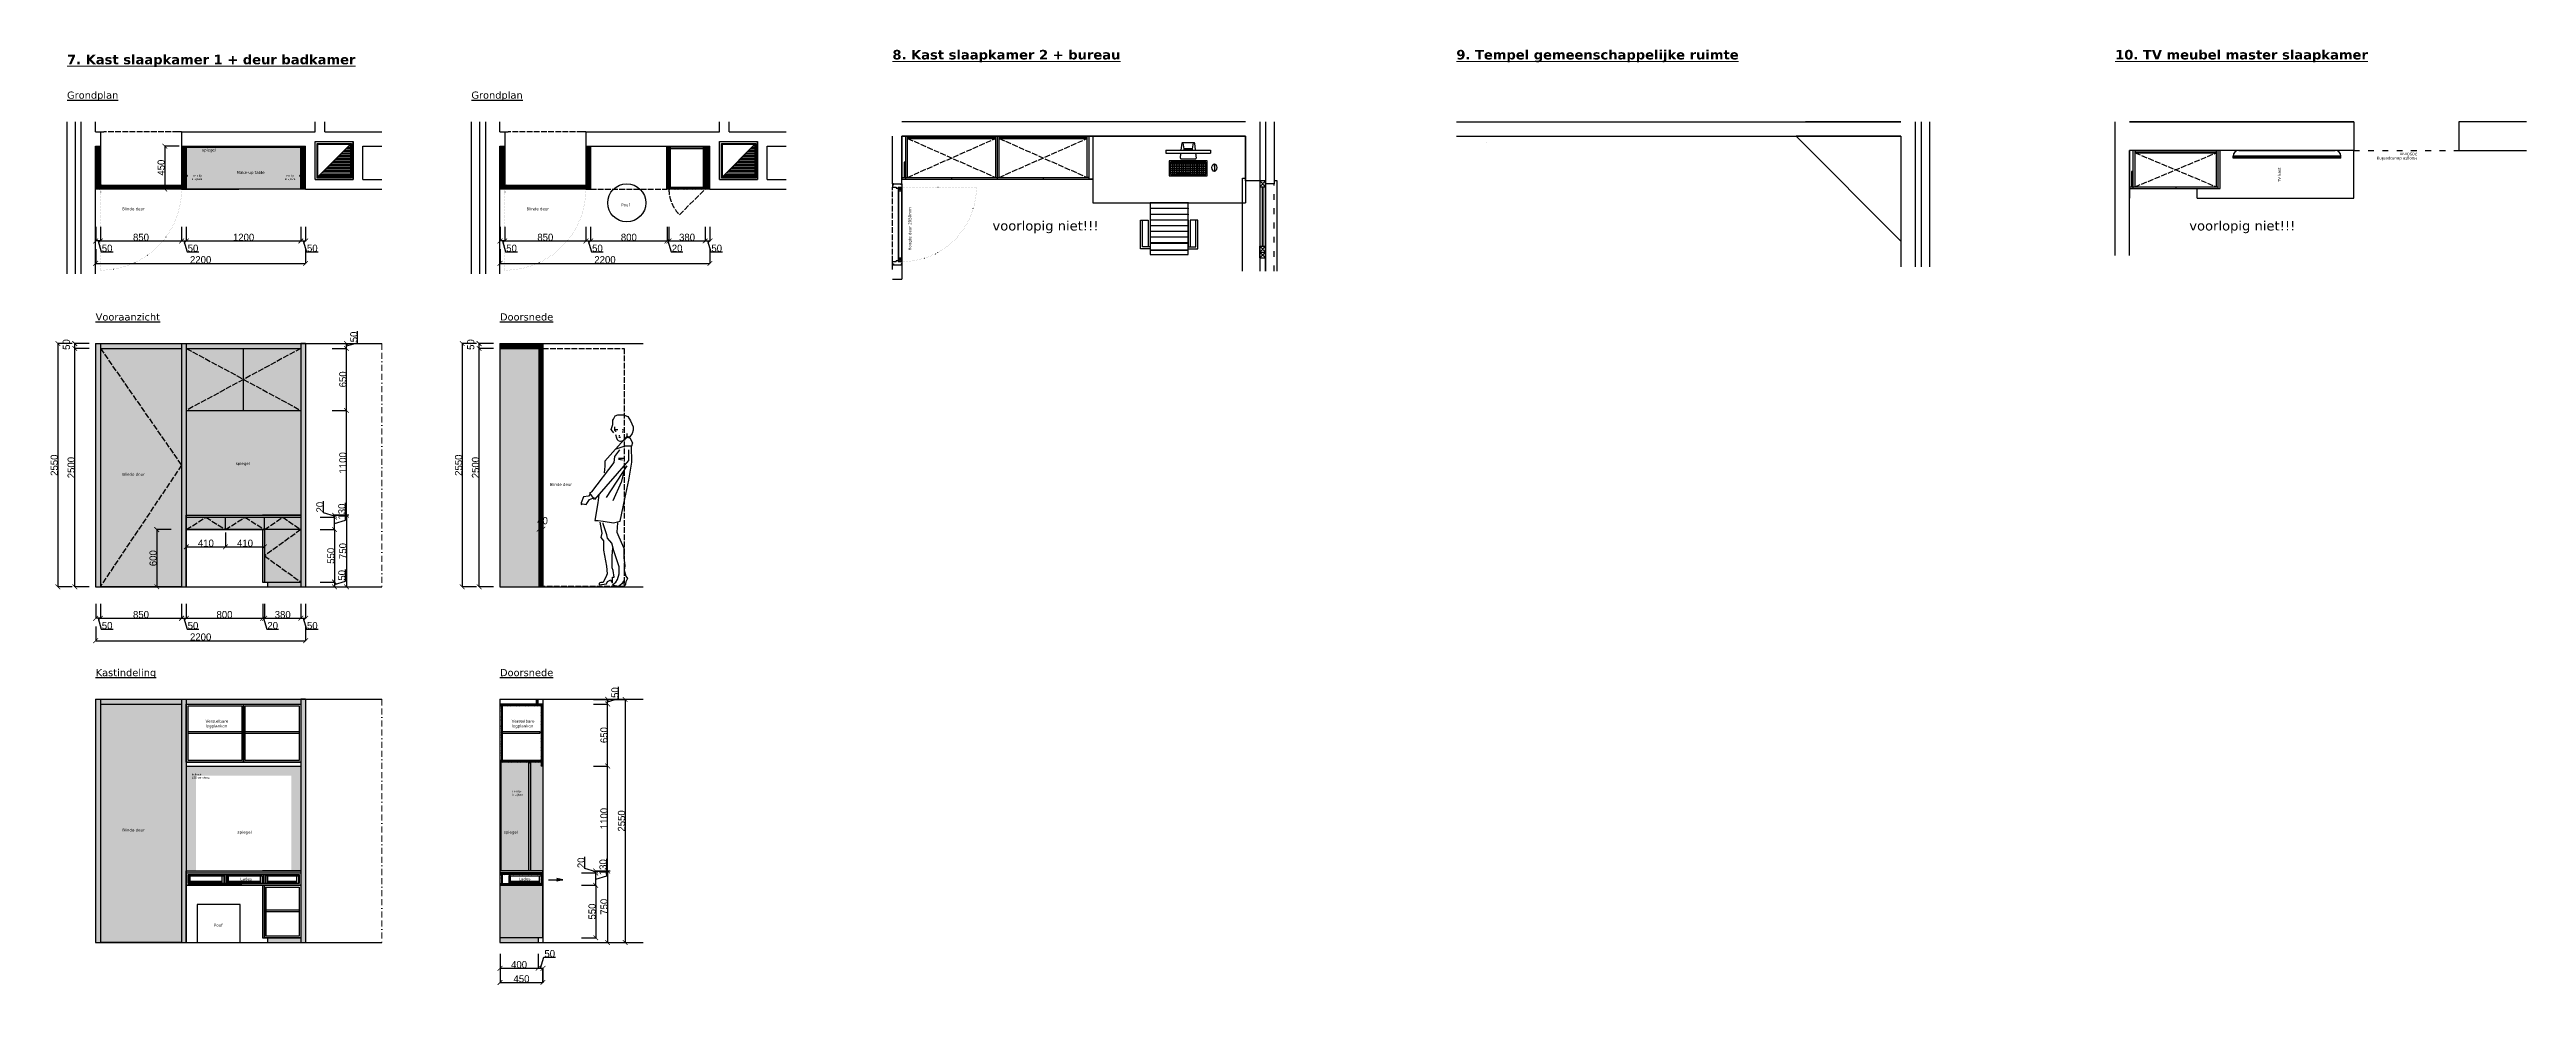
# Model space of a CAD drawing. Header units: millimetres. Extents: x -153917 to -31303, y -39726 to 31262.
# Drawn here: x -120610 to -94655, y -24954 to -15087 of the extents above; entities that cross this region are included whole.
import ezdxf

# ---------------------------------------------------------------- set-up
doc = ezdxf.new("R2010")
doc.units = ezdxf.units.MM
doc.header["$LTSCALE"] = 5
for name, pattern in [('A', [0]), ('ACAD_ISO02W100', [15, 12, -3]), ('ACAD_ISO03W100', [30, 12, -18]), ('ACAD_ISO07W100', [3, 0, -3]), ('BORDER', [44.45, 12.7, -6.35, 12.7, -6.35, 0, -6.35])]:
    doc.linetypes.add(name, pattern=pattern)
for name, color, linetype in [('Bemating', 1, 'Continuous'), ('Deuren', 8, 'Continuous'), ('invulling muren', 252, 'Continuous'), ('Meubel', 8, 'Continuous'), ('Meubels', 8, 'Continuous'), ('muren', 7, 'Continuous'), ('ramen', 8, 'Continuous'), ('spiegel', 141, 'Continuous'), ('Tekst', 7, 'Continuous'), ('Verlichting', 1, 'Continuous')]:
    doc.layers.add(name, color=color, linetype=linetype)
doc.layers.add('H-HELP', color=6, linetype='Continuous', lineweight=5, plot=False)
doc.layers.add('Nummering schrijnwerkerij', color=80, linetype='Continuous', lineweight=0)
doc.layers.add('verre', color=4, linetype='Continuous', lineweight=0)
for name, color, linetype, true_color in [('parket', 7, 'Continuous', 0xe6d6b7), ('ruggen kast', 7, 'Continuous', 0xebebeb), ('TV', 7, 'Continuous', 0x4a7369)]:
    doc.layers.add(name, color=color, linetype=linetype, true_color=true_color)
doc.layers.add('tegel', color=7, linetype='Continuous', lineweight=0, true_color=0xcbcac8)
doc.styles.add('Arial', font='txt.shx')
doc.styles.add('Geneva', font='')
doc.styles.get('Geneva').set_extended_font_data('Geneva')
doc.dimstyles.new('ISO-25', dxfattribs={"dimtxt": 100, "dimasz": 25, "dimexe": 1.25, "dimexo": 0.625, "dimtad": 1, "dimtxsty": 'Standard', "dimblk": 'ARCHTICK', "dimcen": 2.5, "dimse1": 1, "dimse2": 1, "dimadec": 0, "dimazin": 0, "dimtfac": 1, "dimtmove": 0, "dimatfit": 3, "dimfxl": 1, "dimarcsym": 0})
pattern_1 = [(0, (-20296.243, 29.459), (0, 19.05), []), (90, (-20296.243, 29.459), (-19.05, 1e-15), [])]

msp = doc.modelspace()

# ---------------------------------------------------------------- texts
at = {"layer": 'Nummering schrijnwerkerij', "char_height": 100, "attachment_point": 1}
for s, insert in [('{\\fVerdana|b1|i0|c0|p34;\\L7. Kast slaapkamer 1 + deur badkamer}', (-120427.262, -15142.311)), ('{\\fVerdana|b1|i0|c0|p34;\\L8. Kast slaapkamer 2 + bureau}', (-111777.775, -15091.511)), ('{\\fVerdana|b1|i0|c0|p34;\\L9. Tempel gemeenschappelijke ruimte}', (-105868.401, -15091.511)), ('{\\fVerdana|b1|i0|c0|p34;\\L10. TV meubel master slaapkamer}', (-98964.752, -15091.511))]:
    msp.add_mtext_dynamic_manual_height_columns(s, width=8225.00244, gutter_width=12.5, heights=[0], dxfattribs=dict(at, insert=insert))
at = {"layer": 'spiegel', "char_height": 30, "attachment_point": 1}
for insert in [(-119012.867, -16126.427), (-118659.265, -19413.642), (-118640.187, -23278.494), (-115850.252, -23278.494)]:
    msp.add_mtext_dynamic_manual_height_columns('{\\fVerdana|b0|i0|c0|p34;spiegel}', width=513.71165, gutter_width=12.5, heights=[0], dxfattribs=dict(at, insert=insert))
at = {"layer": 'Tekst', "char_height": 75, "width": 2800, "attachment_point": 1}
for s, insert in [('{\\fVerdana|b0|i0|c0|p34;\\LGrondplan}', (-120427.262, -15527.959)), ('{\\fVerdana|b0|i0|c0|p34;\\LGrondplan}', (-116190.082, -15527.959)), ('{\\fVerdana|b0|i0|c0|p34;\\LVooraanzicht}', (-120127.262, -17853.698)), ('{\\fVerdana|b0|i0|c0|p34;\\LDoorsnede}', (-115890.082, -17853.698)), ('{\\fVerdana|b0|i0|c0|p34;\\LKastindeling}', (-120127.262, -21583.154)), ('{\\fVerdana|b0|i0|c0|p34;\\LDoorsnede}', (-115890.082, -21583.154))]:
    msp.add_mtext(s, dxfattribs=dict(at, insert=insert))
at = {"layer": 'Tekst', "char_height": 30}
for s, insert, attachment_point, rotation in [('{\\fVerdana|b0|i0|c0|p34;TV kast}', (-97259.752, -16477.614), 1, 90), ('{\\fVerdana|b0|i0|c0|p34;Hoogte deuropening 2050mm}', (-95800.223, -16247.268), 1, 180), ('{\\fVerdana|b0|i0|c0|p34;Hoogte deur 2050mm}', (-111571.989, -17194.799), 7, 90)]:
    msp.add_mtext_dynamic_manual_height_columns(s, width=513.71165, gutter_width=12.5, heights=[0], dxfattribs=dict(at, insert=insert, attachment_point=attachment_point, rotation=rotation))
at = {"layer": 'Tekst', "char_height": 30, "attachment_point": 1}
for s, insert in [('{\\fVerdana|b0|i0|c0|p34;Make-up table}', (-118650.666, -16361.734)), ('{\\fVerdana|b0|i0|c0|p34;Blinde deur}', (-119849.78, -16743.249)), ('{\\fVerdana|b0|i0|c0|p34;Blinde deur}', (-115612.599, -16743.249)), ('{\\fVerdana|b0|i0|c0|p34;Pouf}', (-114619.725, -16701.631)), ('{\\fVerdana|b0|i0|c0|p34;Blinde deur}', (-119849.78, -19527.222)), ('{\\fVerdana|b0|i0|c0|p34;Blinde deur}', (-115371.424, -19632.78)), ('{\\fVerdana|b0|i0|c0|p34;Verstelbare\\Plegplanken}', (-118975.527, -22115.552)), ('{\\fVerdana|b0|i0|c0|p34;Verstelbare\\Plegplanken}', (-115767.494, -22115.552)), ('{\\fVerdana|b0|i0|c0|p34;Blinde deur}', (-119849.78, -23256.679)), ('{\\fVerdana|b0|i0|c0|p34;Lades}', (-118610.533, -23769.14)), ('{\\fVerdana|b0|i0|c0|p34;Lades}', (-115691.949, -23769.14)), ('{\\fVerdana|b0|i0|c0|p34;Pouf}', (-118887.821, -24253.924))]:
    msp.add_mtext_dynamic_manual_height_columns(s, width=513.71165, gutter_width=12.5, heights=[0], dxfattribs=dict(at, insert=insert))
at = {"layer": 'Tekst', "char_height": 100, "width": 2800, "attachment_point": 1, "style": 'Arial'}
for insert in [(-110729.17, -16885.032), (-98187.873, -16885.032)]:
    msp.add_mtext('{\\fVerdana|b0|i0|c0|p34;\\C1;voorlopig niet!!!}', dxfattribs=dict(at, insert=insert))
at = {"layer": 'Verlichting', "char_height": 20}
for s, insert, width, attachment_point in [('LED lijn\\Pin zijkant', (-119011.242, -16401.873), 292.14835, 3), ('LED lijn\\Pin zijkant', (-118143.282, -16401.873), 292.14835, 1), ('Indirecte\\PLED verlichting', (-119118.734, -22678.4), 322.13845, 1), ('LED lijn\\Pin zijkant', (-115758.17, -22857.624), 292.14835, 1)]:
    msp.add_mtext(s, dxfattribs=dict(at, insert=insert, width=width, attachment_point=attachment_point))

# ---------------------------------------------------------------- blocks, each defined once
blk = doc.blocks.new('S_PWOMAN')
at = {"linetype": 'A'}
for points in [[(120, 1558), (84, 1567), (-142, 1314), (-141, 1261), (-149, 1190)], [(-49, 1609), (-76, 1644), (-59, 1698), (-59, 1742), (-51, 1752), (-34, 1787), (-7, 1797), (19, 1797), (54, 1798), (99, 1780), (126, 1736), (153, 1674), (154, 1639), (145, 1603), (119, 1567), (102, 1558), (93, 1576), (93, 1593), (92, 1602)], [(-41, 1672), (-40, 1636), (-31, 1627), (-23, 1627)], [(-32, 1645), (-5, 1645)], [(-31, 1592), (-22, 1556), (-13, 1539), (-4, 1530), (14, 1521), (23, 1521), (49, 1531), (67, 1540), (84, 1558), (93, 1567)], [(93, 1576), (120, 1558), (147, 1505), (138, 1470), (68, 1469), (-29, 1440)], [(5, 1583), (13, 1583)], [(5, 1565), (22, 1566)], [(39, 1646), (66, 1638)], [(39, 1619), (48, 1619)], [(104, 1433), (105, 1318), (-251, 912), (-296, 974), (-296, 983), (-278, 992), (-44, 1298), (-37, 1360), (15, 1432)], [(-207, 958), (-215, 877), (-248, 690), (-212, 691), (-159, 683), (-53, 666), (17, 685), (67, 917), (108, 1113), (141, 1301), (138, 1470)], [(-1, 1343), (61, 1344)], [(-1, 1334), (43, 1326)], [(88, 1264), (-128, 932)], [(71, 1255), (29, 1094), (-57, 897)], [(-296, 965), (-313, 947), (-366, 938), (-391, 875), (-391, 857), (-374, 866), (-338, 858), (-304, 912), (-251, 930)], [(-195, 673), (-175, 558), (-184, 513), (-157, 478), (-155, 380), (-126, 212), (-117, 132), (-125, 114), (-159, 42), (-186, 42), (-203, 33), (-203, 15), (-124, 25), (-115, 52), (-80, 70), (-71, 43)], [(-9, 667), (-17, 569), (-8, 542), (29, 463), (56, 401), (58, 303), (68, 214), (59, 170), (78, 108), (96, 81), (79, 46), (70, 10), (61, 19), (61, 54), (52, 54), (35, 27), (0, 0), (-53, 8), (-62, 17), (-27, 44), (-10, 71), (7, 133), (6, 205), (-49, 373), (-68, 453), (-113, 505), (-122, 541), (-159, 656), (-159, 665)], [(-62, 35), (-63, 97), (-45, 97), (-55, 168), (-64, 195), (-66, 319), (-58, 399)]]:
    blk.add_lwpolyline(points, dxfattribs=at)
blk = doc.blocks.new('_ArchTick')
at = {"color": 0, "linetype": 'ByBlock', "const_width": 0.15}
blk.add_lwpolyline([(-0.5, -0.5), (0.5, 0.5)], dxfattribs=at)
blk = doc.blocks.new('*D976')
at = {"layer": 'Bemating', "color": 0, "lineweight": -2, "transparency": 16777216}
for p, q in [((-115480, -20225), (-115480, -20115)), ((-115440, -20116), (-115480, -20116)), ((-115440, -20225), (-115440, -20115))]:
    blk.add_line(p, q, dxfattribs=at)
at = {"layer": 'Defpoints', "color": 0, "transparency": 16777216}
for p in [(-115480, -20116), (-115480, -20226), (-115440, -20226)]:
    blk.add_point(p, dxfattribs=at)
at = {"layer": 'Bemating', "color": 0, "lineweight": -2, "transparency": 16777216, "xscale": 50, "yscale": 50, "zscale": 50, "rotation": 180}
blk.add_blockref('_ArchTick', (-115480, -20116), dxfattribs=at)
at = {"layer": 'Bemating', "color": 0, "lineweight": -2, "transparency": 16777216, "xscale": 50, "yscale": 50, "zscale": 50}
blk.add_blockref('_ArchTick', (-115440, -20116), dxfattribs=at)
at = {"layer": 'Bemating', "color": 0, "transparency": 16777216, "insert": (-115444, -20028), "char_height": 75, "attachment_point": 5, "style": 'Geneva'}
blk.add_mtext('40', dxfattribs=at)
blk = doc.blocks.new('*D977')
at = {"layer": 'Bemating', "color": 0, "lineweight": -2, "transparency": 16777216}
for p, q in [((-120127, -17180), (-120127, -17331)), ((-120127, -17330), (-117927, -17330)), ((-117927, -17180), (-117927, -17331))]:
    blk.add_line(p, q, dxfattribs=at)
at = {"layer": 'Defpoints', "color": 0, "transparency": 16777216}
for p in [(-120127, -16644), (-117927, -16644), (-117927, -17330)]:
    blk.add_point(p, dxfattribs=at)
at = {"layer": 'Bemating', "color": 0, "lineweight": -2, "transparency": 16777216, "xscale": 50, "yscale": 50, "zscale": 50, "rotation": 180}
blk.add_blockref('_ArchTick', (-120127, -17330), dxfattribs=at)
at = {"layer": 'Bemating', "color": 0, "lineweight": -2, "transparency": 16777216, "xscale": 50, "yscale": 50, "zscale": 50}
blk.add_blockref('_ArchTick', (-117927, -17330), dxfattribs=at)
at = {"layer": 'Bemating', "color": 0, "transparency": 16777216, "insert": (-119027, -17292), "char_height": 75, "attachment_point": 5, "style": 'Geneva'}
blk.add_mtext('2200', dxfattribs=at)
blk = doc.blocks.new('*D978')
at = {"layer": 'Bemating', "color": 0, "lineweight": -2, "transparency": 16777216}
for p, q in [((-120077, -16945), (-120077, -17096)), ((-120077, -17095), (-119227, -17095)), ((-119227, -16945), (-119227, -17096))]:
    blk.add_line(p, q, dxfattribs=at)
at = {"layer": 'Defpoints', "color": 0, "transparency": 16777216}
for p in [(-120077, -16551), (-119227, -16551), (-119227, -17095)]:
    blk.add_point(p, dxfattribs=at)
at = {"layer": 'Bemating', "color": 0, "lineweight": -2, "transparency": 16777216, "xscale": 50, "yscale": 50, "zscale": 50, "rotation": 180}
blk.add_blockref('_ArchTick', (-120077, -17095), dxfattribs=at)
at = {"layer": 'Bemating', "color": 0, "lineweight": -2, "transparency": 16777216, "xscale": 50, "yscale": 50, "zscale": 50}
blk.add_blockref('_ArchTick', (-119227, -17095), dxfattribs=at)
at = {"layer": 'Bemating', "color": 0, "transparency": 16777216, "insert": (-119652, -17057), "char_height": 75, "attachment_point": 5, "style": 'Geneva'}
blk.add_mtext('850', dxfattribs=at)
blk = doc.blocks.new('*D979')
at = {"layer": 'Bemating', "color": 0, "lineweight": -2, "transparency": 16777216}
for p, q in [((-119227, -16945), (-119227, -17096)), ((-119227, -17095), (-119177, -17095)), ((-119202, -17095), (-119168, -17210)), ((-119177, -16945), (-119177, -17096)), ((-119168, -17210), (-119045, -17210))]:
    blk.add_line(p, q, dxfattribs=at)
at = {"layer": 'Defpoints', "color": 0, "transparency": 16777216}
for p in [(-119227, -16551), (-119177, -16551), (-119177, -17095)]:
    blk.add_point(p, dxfattribs=at)
at = {"layer": 'Bemating', "color": 0, "lineweight": -2, "transparency": 16777216, "xscale": 50, "yscale": 50, "zscale": 50, "rotation": 180}
blk.add_blockref('_ArchTick', (-119227, -17095), dxfattribs=at)
at = {"layer": 'Bemating', "color": 0, "lineweight": -2, "transparency": 16777216, "xscale": 50, "yscale": 50, "zscale": 50}
blk.add_blockref('_ArchTick', (-119177, -17095), dxfattribs=at)
at = {"layer": 'Bemating', "color": 0, "transparency": 16777216, "insert": (-119107, -17172), "char_height": 75, "attachment_point": 5, "style": 'Geneva'}
blk.add_mtext('50', dxfattribs=at)
blk = doc.blocks.new('*D980')
at = {"layer": 'Bemating', "color": 0, "lineweight": -2, "transparency": 16777216}
for p, q in [((-119177, -16945), (-119177, -17096)), ((-119177, -17095), (-117977, -17095)), ((-117977, -16945), (-117977, -17096))]:
    blk.add_line(p, q, dxfattribs=at)
at = {"layer": 'Defpoints', "color": 0, "transparency": 16777216}
for p in [(-119177, -16551), (-117977, -16551), (-117977, -17095)]:
    blk.add_point(p, dxfattribs=at)
at = {"layer": 'Bemating', "color": 0, "lineweight": -2, "transparency": 16777216, "xscale": 50, "yscale": 50, "zscale": 50, "rotation": 180}
blk.add_blockref('_ArchTick', (-119177, -17095), dxfattribs=at)
at = {"layer": 'Bemating', "color": 0, "lineweight": -2, "transparency": 16777216, "xscale": 50, "yscale": 50, "zscale": 50}
blk.add_blockref('_ArchTick', (-117977, -17095), dxfattribs=at)
at = {"layer": 'Bemating', "color": 0, "transparency": 16777216, "insert": (-118577, -17057), "char_height": 75, "attachment_point": 5, "style": 'Geneva'}
blk.add_mtext('1200', dxfattribs=at)
blk = doc.blocks.new('*D981')
at = {"layer": 'Bemating', "color": 0, "lineweight": -2, "transparency": 16777216}
for p, q in [((-117977, -16945), (-117977, -17096)), ((-117977, -17095), (-117927, -17095)), ((-117952, -17095), (-117918, -17210)), ((-117927, -16945), (-117927, -17096)), ((-117918, -17210), (-117795, -17210))]:
    blk.add_line(p, q, dxfattribs=at)
at = {"layer": 'Defpoints', "color": 0, "transparency": 16777216}
for p in [(-117977, -16551), (-117927, -16551), (-117927, -17095)]:
    blk.add_point(p, dxfattribs=at)
at = {"layer": 'Bemating', "color": 0, "lineweight": -2, "transparency": 16777216, "xscale": 50, "yscale": 50, "zscale": 50, "rotation": 180}
blk.add_blockref('_ArchTick', (-117977, -17095), dxfattribs=at)
at = {"layer": 'Bemating', "color": 0, "lineweight": -2, "transparency": 16777216, "xscale": 50, "yscale": 50, "zscale": 50}
blk.add_blockref('_ArchTick', (-117927, -17095), dxfattribs=at)
at = {"layer": 'Bemating', "color": 0, "transparency": 16777216, "insert": (-117857, -17172), "char_height": 75, "attachment_point": 5, "style": 'Geneva'}
blk.add_mtext('50', dxfattribs=at)
blk = doc.blocks.new('*D982')
at = {"layer": 'Bemating', "color": 0, "lineweight": -2, "transparency": 16777216}
for p, q in [((-120127, -16945), (-120127, -17096)), ((-120077, -17095), (-120127, -17095)), ((-120102, -17095), (-120068, -17210)), ((-120077, -16945), (-120077, -17096)), ((-120068, -17210), (-119945, -17210))]:
    blk.add_line(p, q, dxfattribs=at)
at = {"layer": 'Defpoints', "color": 0, "transparency": 16777216}
for p in [(-120127, -16551), (-120077, -16551), (-120127, -17095)]:
    blk.add_point(p, dxfattribs=at)
at = {"layer": 'Bemating', "color": 0, "lineweight": -2, "transparency": 16777216, "xscale": 50, "yscale": 50, "zscale": 50, "rotation": 180}
blk.add_blockref('_ArchTick', (-120127, -17095), dxfattribs=at)
at = {"layer": 'Bemating', "color": 0, "lineweight": -2, "transparency": 16777216, "xscale": 50, "yscale": 50, "zscale": 50}
blk.add_blockref('_ArchTick', (-120077, -17095), dxfattribs=at)
at = {"layer": 'Bemating', "color": 0, "transparency": 16777216, "insert": (-120007, -17172), "char_height": 75, "attachment_point": 5, "style": 'Geneva'}
blk.add_mtext('50', dxfattribs=at)
blk = doc.blocks.new('*D983')
at = {"layer": 'Bemating', "color": 0, "lineweight": -2, "transparency": 16777216}
for p, q in [((-119253, -16101), (-119404, -16101)), ((-119403, -16101), (-119403, -16551)), ((-119253, -16551), (-119404, -16551))]:
    blk.add_line(p, q, dxfattribs=at)
at = {"layer": 'Defpoints', "color": 0, "transparency": 16777216}
for p in [(-119227, -16101), (-119403, -16551), (-119177, -16551)]:
    blk.add_point(p, dxfattribs=at)
at = {"layer": 'Bemating', "color": 0, "lineweight": -2, "transparency": 16777216, "xscale": 50, "yscale": 50, "zscale": 50}
for p, rotation in [((-119403, -16101), 90), ((-119403, -16551), 270)]:
    blk.add_blockref('_ArchTick', p, dxfattribs=dict(at, rotation=rotation))
at = {"layer": 'Bemating', "color": 0, "transparency": 16777216, "insert": (-119441, -16326), "char_height": 75, "attachment_point": 5, "rotation": 90, "style": 'Geneva'}
blk.add_mtext('450', dxfattribs=at)
blk = doc.blocks.new('*D984')
at = {"layer": 'Bemating', "color": 0, "lineweight": -2, "transparency": 16777216}
for p, q in [((-115890, -17180), (-115890, -17331)), ((-115890, -17330), (-113690, -17330)), ((-113690, -17180), (-113690, -17331))]:
    blk.add_line(p, q, dxfattribs=at)
at = {"layer": 'Defpoints', "color": 0, "transparency": 16777216}
for p in [(-115890, -16644), (-113690, -16644), (-113690, -17330)]:
    blk.add_point(p, dxfattribs=at)
at = {"layer": 'Bemating', "color": 0, "lineweight": -2, "transparency": 16777216, "xscale": 50, "yscale": 50, "zscale": 50, "rotation": 180}
blk.add_blockref('_ArchTick', (-115890, -17330), dxfattribs=at)
at = {"layer": 'Bemating', "color": 0, "lineweight": -2, "transparency": 16777216, "xscale": 50, "yscale": 50, "zscale": 50}
blk.add_blockref('_ArchTick', (-113690, -17330), dxfattribs=at)
at = {"layer": 'Bemating', "color": 0, "transparency": 16777216, "insert": (-114790, -17292), "char_height": 75, "attachment_point": 5, "style": 'Geneva'}
blk.add_mtext('2200', dxfattribs=at)
blk = doc.blocks.new('*D989')
at = {"layer": 'Bemating', "color": 0, "lineweight": -2, "transparency": 16777216}
for p, q in [((-115840, -16945), (-115840, -17096)), ((-115840, -17095), (-114990, -17095)), ((-114990, -16945), (-114990, -17096))]:
    blk.add_line(p, q, dxfattribs=at)
at = {"layer": 'Defpoints', "color": 0, "transparency": 16777216}
for p in [(-115840, -16551), (-114990, -16551), (-114990, -17095)]:
    blk.add_point(p, dxfattribs=at)
at = {"layer": 'Bemating', "color": 0, "lineweight": -2, "transparency": 16777216, "xscale": 50, "yscale": 50, "zscale": 50, "rotation": 180}
blk.add_blockref('_ArchTick', (-115840, -17095), dxfattribs=at)
at = {"layer": 'Bemating', "color": 0, "lineweight": -2, "transparency": 16777216, "xscale": 50, "yscale": 50, "zscale": 50}
blk.add_blockref('_ArchTick', (-114990, -17095), dxfattribs=at)
at = {"layer": 'Bemating', "color": 0, "transparency": 16777216, "insert": (-115415, -17057), "char_height": 75, "attachment_point": 5, "style": 'Geneva'}
blk.add_mtext('850', dxfattribs=at)
blk = doc.blocks.new('*D985')
at = {"layer": 'Bemating', "color": 0, "lineweight": -2, "transparency": 16777216}
for p, q in [((-114990, -16945), (-114990, -17096)), ((-114990, -17095), (-114940, -17095)), ((-114965, -17095), (-114931, -17210)), ((-114940, -16945), (-114940, -17096)), ((-114931, -17210), (-114808, -17210))]:
    blk.add_line(p, q, dxfattribs=at)
at = {"layer": 'Defpoints', "color": 0, "transparency": 16777216}
for p in [(-114990, -16551), (-114940, -16551), (-114940, -17095)]:
    blk.add_point(p, dxfattribs=at)
at = {"layer": 'Bemating', "color": 0, "lineweight": -2, "transparency": 16777216, "xscale": 50, "yscale": 50, "zscale": 50, "rotation": 180}
blk.add_blockref('_ArchTick', (-114990, -17095), dxfattribs=at)
at = {"layer": 'Bemating', "color": 0, "lineweight": -2, "transparency": 16777216, "xscale": 50, "yscale": 50, "zscale": 50}
blk.add_blockref('_ArchTick', (-114940, -17095), dxfattribs=at)
at = {"layer": 'Bemating', "color": 0, "transparency": 16777216, "insert": (-114869, -17172), "char_height": 75, "attachment_point": 5, "style": 'Geneva'}
blk.add_mtext('50', dxfattribs=at)
blk = doc.blocks.new('*D987')
at = {"layer": 'Bemating', "color": 0, "lineweight": -2, "transparency": 16777216}
for p, q in [((-113740, -16945), (-113740, -17096)), ((-113740, -17095), (-113690, -17095)), ((-113715, -17095), (-113681, -17210)), ((-113690, -16945), (-113690, -17096)), ((-113681, -17210), (-113558, -17210))]:
    blk.add_line(p, q, dxfattribs=at)
at = {"layer": 'Defpoints', "color": 0, "transparency": 16777216}
for p in [(-113740, -16551), (-113690, -16551), (-113690, -17095)]:
    blk.add_point(p, dxfattribs=at)
at = {"layer": 'Bemating', "color": 0, "lineweight": -2, "transparency": 16777216, "xscale": 50, "yscale": 50, "zscale": 50, "rotation": 180}
blk.add_blockref('_ArchTick', (-113740, -17095), dxfattribs=at)
at = {"layer": 'Bemating', "color": 0, "lineweight": -2, "transparency": 16777216, "xscale": 50, "yscale": 50, "zscale": 50}
blk.add_blockref('_ArchTick', (-113690, -17095), dxfattribs=at)
at = {"layer": 'Bemating', "color": 0, "transparency": 16777216, "insert": (-113619, -17172), "char_height": 75, "attachment_point": 5, "style": 'Geneva'}
blk.add_mtext('50', dxfattribs=at)
blk = doc.blocks.new('*D988')
at = {"layer": 'Bemating', "color": 0, "lineweight": -2, "transparency": 16777216}
for p, q in [((-115890, -16945), (-115890, -17096)), ((-115840, -17095), (-115890, -17095)), ((-115865, -17095), (-115831, -17210)), ((-115840, -16945), (-115840, -17096)), ((-115831, -17210), (-115708, -17210))]:
    blk.add_line(p, q, dxfattribs=at)
at = {"layer": 'Defpoints', "color": 0, "transparency": 16777216}
for p in [(-115890, -16551), (-115840, -16551), (-115890, -17095)]:
    blk.add_point(p, dxfattribs=at)
at = {"layer": 'Bemating', "color": 0, "lineweight": -2, "transparency": 16777216, "xscale": 50, "yscale": 50, "zscale": 50, "rotation": 180}
blk.add_blockref('_ArchTick', (-115890, -17095), dxfattribs=at)
at = {"layer": 'Bemating', "color": 0, "lineweight": -2, "transparency": 16777216, "xscale": 50, "yscale": 50, "zscale": 50}
blk.add_blockref('_ArchTick', (-115840, -17095), dxfattribs=at)
at = {"layer": 'Bemating', "color": 0, "transparency": 16777216, "insert": (-115769, -17172), "char_height": 75, "attachment_point": 5, "style": 'Geneva'}
blk.add_mtext('50', dxfattribs=at)
blk = doc.blocks.new('*D990')
at = {"layer": 'Bemating', "color": 0, "lineweight": -2, "transparency": 16777216}
for p, q in [((-114940, -16945), (-114940, -17096)), ((-114940, -17095), (-114140, -17095)), ((-114140, -16945), (-114140, -17096))]:
    blk.add_line(p, q, dxfattribs=at)
at = {"layer": 'Defpoints', "color": 0, "transparency": 16777216}
for p in [(-114940, -16551), (-114140, -16551), (-114140, -17095)]:
    blk.add_point(p, dxfattribs=at)
at = {"layer": 'Bemating', "color": 0, "lineweight": -2, "transparency": 16777216, "xscale": 50, "yscale": 50, "zscale": 50, "rotation": 180}
blk.add_blockref('_ArchTick', (-114940, -17095), dxfattribs=at)
at = {"layer": 'Bemating', "color": 0, "lineweight": -2, "transparency": 16777216, "xscale": 50, "yscale": 50, "zscale": 50}
blk.add_blockref('_ArchTick', (-114140, -17095), dxfattribs=at)
at = {"layer": 'Bemating', "color": 0, "transparency": 16777216, "insert": (-114540, -17057), "char_height": 75, "attachment_point": 5, "style": 'Geneva'}
blk.add_mtext('800', dxfattribs=at)
blk = doc.blocks.new('*D991')
at = {"layer": 'Bemating', "color": 0, "lineweight": -2, "transparency": 16777216}
for p, q in [((-114140, -16945), (-114140, -17096)), ((-114140, -17095), (-114120, -17095)), ((-114130, -17095), (-114096, -17210)), ((-114120, -16945), (-114120, -17096)), ((-114096, -17210), (-113973, -17210))]:
    blk.add_line(p, q, dxfattribs=at)
at = {"layer": 'Defpoints', "color": 0, "transparency": 16777216}
for p in [(-114140, -16551), (-114120, -16551), (-114120, -17095)]:
    blk.add_point(p, dxfattribs=at)
at = {"layer": 'Bemating', "color": 0, "lineweight": -2, "transparency": 16777216, "xscale": 50, "yscale": 50, "zscale": 50, "rotation": 180}
blk.add_blockref('_ArchTick', (-114140, -17095), dxfattribs=at)
at = {"layer": 'Bemating', "color": 0, "lineweight": -2, "transparency": 16777216, "xscale": 50, "yscale": 50, "zscale": 50}
blk.add_blockref('_ArchTick', (-114120, -17095), dxfattribs=at)
at = {"layer": 'Bemating', "color": 0, "transparency": 16777216, "insert": (-114034, -17172), "char_height": 75, "attachment_point": 5, "style": 'Geneva'}
blk.add_mtext('20', dxfattribs=at)
blk = doc.blocks.new('*D992')
at = {"layer": 'Bemating', "color": 0, "lineweight": -2, "transparency": 16777216}
for p, q in [((-114120, -16945), (-114120, -17096)), ((-114120, -17095), (-113740, -17095)), ((-113740, -16945), (-113740, -17096))]:
    blk.add_line(p, q, dxfattribs=at)
at = {"layer": 'Defpoints', "color": 0, "transparency": 16777216}
for p in [(-114120, -16551), (-113740, -16551), (-113740, -17095)]:
    blk.add_point(p, dxfattribs=at)
at = {"layer": 'Bemating', "color": 0, "lineweight": -2, "transparency": 16777216, "xscale": 50, "yscale": 50, "zscale": 50, "rotation": 180}
blk.add_blockref('_ArchTick', (-114120, -17095), dxfattribs=at)
at = {"layer": 'Bemating', "color": 0, "lineweight": -2, "transparency": 16777216, "xscale": 50, "yscale": 50, "zscale": 50}
blk.add_blockref('_ArchTick', (-113740, -17095), dxfattribs=at)
at = {"layer": 'Bemating', "color": 0, "transparency": 16777216, "insert": (-113930, -17057), "char_height": 75, "attachment_point": 5, "style": 'Geneva'}
blk.add_mtext('380', dxfattribs=at)
blk = doc.blocks.new('*D993')
at = {"layer": 'Bemating', "color": 0, "lineweight": -2, "transparency": 16777216}
for p, q in [((-116136, -18171), (-116287, -18171)), ((-116286, -18171), (-116286, -20721)), ((-116136, -20721), (-116287, -20721))]:
    blk.add_line(p, q, dxfattribs=at)
at = {"layer": 'Defpoints', "color": 0, "transparency": 16777216}
for p in [(-115890, -18171), (-116286, -20721), (-115890, -20721)]:
    blk.add_point(p, dxfattribs=at)
at = {"layer": 'Bemating', "color": 0, "lineweight": -2, "transparency": 16777216, "xscale": 50, "yscale": 50, "zscale": 50}
for p, rotation in [((-116286, -18171), 90), ((-116286, -20721), 270)]:
    blk.add_blockref('_ArchTick', p, dxfattribs=dict(at, rotation=rotation))
at = {"layer": 'Bemating', "color": 0, "transparency": 16777216, "insert": (-116324, -19446), "char_height": 75, "attachment_point": 5, "rotation": 90, "style": 'Geneva'}
blk.add_mtext('2550', dxfattribs=at)
blk = doc.blocks.new('*D994')
at = {"layer": 'Bemating', "color": 0, "lineweight": -2, "transparency": 16777216}
for p, q in [((-115959, -18221), (-116110, -18221)), ((-116109, -20721), (-116109, -18221)), ((-115959, -20721), (-116110, -20721))]:
    blk.add_line(p, q, dxfattribs=at)
at = {"layer": 'Defpoints', "color": 0, "transparency": 16777216}
for p in [(-116109, -18221), (-115890, -18221), (-115890, -20721)]:
    blk.add_point(p, dxfattribs=at)
at = {"layer": 'Bemating', "color": 0, "lineweight": -2, "transparency": 16777216, "xscale": 50, "yscale": 50, "zscale": 50}
for p, rotation in [((-116109, -18221), 90), ((-116109, -20721), 270)]:
    blk.add_blockref('_ArchTick', p, dxfattribs=dict(at, rotation=rotation))
at = {"layer": 'Bemating', "color": 0, "transparency": 16777216, "insert": (-116147, -19471), "char_height": 75, "attachment_point": 5, "rotation": 90, "style": 'Geneva'}
blk.add_mtext('2500', dxfattribs=at)
blk = doc.blocks.new('*D995')
at = {"layer": 'Bemating', "color": 0, "lineweight": -2, "transparency": 16777216}
for p, q in [((-115959, -18171), (-116110, -18171)), ((-115959, -18221), (-116110, -18221)), ((-116109, -18221), (-116109, -18171))]:
    blk.add_line(p, q, dxfattribs=at)
at = {"layer": 'Defpoints', "color": 0, "transparency": 16777216}
for p in [(-116109, -18171), (-115890, -18171), (-115890, -18221)]:
    blk.add_point(p, dxfattribs=at)
at = {"layer": 'Bemating', "color": 0, "lineweight": -2, "transparency": 16777216, "xscale": 50, "yscale": 50, "zscale": 50}
for p, rotation in [((-116109, -18171), 90), ((-116109, -18221), 270)]:
    blk.add_blockref('_ArchTick', p, dxfattribs=dict(at, rotation=rotation))
at = {"layer": 'Bemating', "color": 0, "transparency": 16777216, "insert": (-116197, -18181), "char_height": 75, "attachment_point": 5, "rotation": 90, "style": 'Geneva'}
blk.add_mtext('50', dxfattribs=at)
blk = doc.blocks.new('*D996')
at = {"layer": 'Bemating', "color": 0, "lineweight": -2, "transparency": 16777216}
for p, q in [((-120373, -18171), (-120524, -18171)), ((-120523, -18171), (-120523, -20721)), ((-120373, -20721), (-120524, -20721))]:
    blk.add_line(p, q, dxfattribs=at)
at = {"layer": 'Defpoints', "color": 0, "transparency": 16777216}
for p in [(-120127, -18171), (-120523, -20721), (-120127, -20721)]:
    blk.add_point(p, dxfattribs=at)
at = {"layer": 'Bemating', "color": 0, "lineweight": -2, "transparency": 16777216, "xscale": 50, "yscale": 50, "zscale": 50}
for p, rotation in [((-120523, -18171), 90), ((-120523, -20721), 270)]:
    blk.add_blockref('_ArchTick', p, dxfattribs=dict(at, rotation=rotation))
at = {"layer": 'Bemating', "color": 0, "transparency": 16777216, "insert": (-120561, -19446), "char_height": 75, "attachment_point": 5, "rotation": 90, "style": 'Geneva'}
blk.add_mtext('2550', dxfattribs=at)
blk = doc.blocks.new('*D997')
at = {"layer": 'Bemating', "color": 0, "lineweight": -2, "transparency": 16777216}
for p, q in [((-120196, -18221), (-120347, -18221)), ((-120346, -20721), (-120346, -18221)), ((-120196, -20721), (-120347, -20721))]:
    blk.add_line(p, q, dxfattribs=at)
at = {"layer": 'Defpoints', "color": 0, "transparency": 16777216}
for p in [(-120346, -18221), (-120127, -18221), (-120127, -20721)]:
    blk.add_point(p, dxfattribs=at)
at = {"layer": 'Bemating', "color": 0, "lineweight": -2, "transparency": 16777216, "xscale": 50, "yscale": 50, "zscale": 50}
for p, rotation in [((-120346, -18221), 90), ((-120346, -20721), 270)]:
    blk.add_blockref('_ArchTick', p, dxfattribs=dict(at, rotation=rotation))
at = {"layer": 'Bemating', "color": 0, "transparency": 16777216, "insert": (-120384, -19471), "char_height": 75, "attachment_point": 5, "rotation": 90, "style": 'Geneva'}
blk.add_mtext('2500', dxfattribs=at)
blk = doc.blocks.new('*D998')
at = {"layer": 'Bemating', "color": 0, "lineweight": -2, "transparency": 16777216}
for p, q in [((-120196, -18171), (-120347, -18171)), ((-120196, -18221), (-120347, -18221)), ((-120346, -18221), (-120346, -18171))]:
    blk.add_line(p, q, dxfattribs=at)
at = {"layer": 'Defpoints', "color": 0, "transparency": 16777216}
for p in [(-120346, -18171), (-120127, -18171), (-120127, -18221)]:
    blk.add_point(p, dxfattribs=at)
at = {"layer": 'Bemating', "color": 0, "lineweight": -2, "transparency": 16777216, "xscale": 50, "yscale": 50, "zscale": 50}
for p, rotation in [((-120346, -18171), 90), ((-120346, -18221), 270)]:
    blk.add_blockref('_ArchTick', p, dxfattribs=dict(at, rotation=rotation))
at = {"layer": 'Bemating', "color": 0, "transparency": 16777216, "insert": (-120434, -18181), "char_height": 75, "attachment_point": 5, "rotation": 90, "style": 'Geneva'}
blk.add_mtext('50', dxfattribs=at)
blk = doc.blocks.new('*D999')
at = {"layer": 'Bemating', "color": 0, "lineweight": -2, "transparency": 16777216}
for p, q in [((-117649, -19971), (-117498, -19971)), ((-117499, -19971), (-117499, -20721)), ((-117649, -20721), (-117498, -20721))]:
    blk.add_line(p, q, dxfattribs=at)
at = {"layer": 'Defpoints', "color": 0, "transparency": 16777216}
for p in [(-117977, -19971), (-117977, -20721), (-117499, -20721)]:
    blk.add_point(p, dxfattribs=at)
at = {"layer": 'Bemating', "color": 0, "lineweight": -2, "transparency": 16777216, "xscale": 50, "yscale": 50, "zscale": 50}
for p, rotation in [((-117499, -19971), 90), ((-117499, -20721), 270)]:
    blk.add_blockref('_ArchTick', p, dxfattribs=dict(at, rotation=rotation))
at = {"layer": 'Bemating', "color": 0, "transparency": 16777216, "insert": (-117537, -20346), "char_height": 75, "attachment_point": 5, "rotation": 90, "style": 'Geneva'}
blk.add_mtext('750', dxfattribs=at)
blk = doc.blocks.new('*D1000')
at = {"layer": 'Bemating', "color": 0, "lineweight": -2, "transparency": 16777216}
for p, q in [((-117649, -18871), (-117498, -18871)), ((-117499, -19971), (-117499, -18871)), ((-117649, -19971), (-117498, -19971))]:
    blk.add_line(p, q, dxfattribs=at)
at = {"layer": 'Defpoints', "color": 0, "transparency": 16777216}
for p in [(-117977, -18871), (-117499, -18871), (-117977, -19971)]:
    blk.add_point(p, dxfattribs=at)
at = {"layer": 'Bemating', "color": 0, "lineweight": -2, "transparency": 16777216, "xscale": 50, "yscale": 50, "zscale": 50}
for p, rotation in [((-117499, -18871), 90), ((-117499, -19971), 270)]:
    blk.add_blockref('_ArchTick', p, dxfattribs=dict(at, rotation=rotation))
at = {"layer": 'Bemating', "color": 0, "transparency": 16777216, "insert": (-117537, -19421), "char_height": 75, "attachment_point": 5, "rotation": 90, "style": 'Geneva'}
blk.add_mtext('1100', dxfattribs=at)
blk = doc.blocks.new('*D1001')
at = {"layer": 'Bemating', "color": 0, "lineweight": -2, "transparency": 16777216}
for p, q in [((-117649, -18221), (-117498, -18221)), ((-117499, -18871), (-117499, -18221)), ((-117649, -18871), (-117498, -18871))]:
    blk.add_line(p, q, dxfattribs=at)
at = {"layer": 'Defpoints', "color": 0, "transparency": 16777216}
for p in [(-117977, -18221), (-117499, -18221), (-117977, -18871)]:
    blk.add_point(p, dxfattribs=at)
at = {"layer": 'Bemating', "color": 0, "lineweight": -2, "transparency": 16777216, "xscale": 50, "yscale": 50, "zscale": 50}
for p, rotation in [((-117499, -18221), 90), ((-117499, -18871), 270)]:
    blk.add_blockref('_ArchTick', p, dxfattribs=dict(at, rotation=rotation))
at = {"layer": 'Bemating', "color": 0, "transparency": 16777216, "insert": (-117537, -18546), "char_height": 75, "attachment_point": 5, "rotation": 90, "style": 'Geneva'}
blk.add_mtext('650', dxfattribs=at)
blk = doc.blocks.new('*D1002')
at = {"layer": 'Bemating', "color": 0, "lineweight": -2, "transparency": 16777216}
for p, q in [((-117499, -18196), (-117384, -18162)), ((-117384, -18162), (-117384, -18039)), ((-117649, -18171), (-117498, -18171)), ((-117649, -18221), (-117498, -18221)), ((-117499, -18221), (-117499, -18171))]:
    blk.add_line(p, q, dxfattribs=at)
at = {"layer": 'Defpoints', "color": 0, "transparency": 16777216}
for p in [(-117977, -18171), (-117977, -18221), (-117499, -18171)]:
    blk.add_point(p, dxfattribs=at)
at = {"layer": 'Bemating', "color": 0, "lineweight": -2, "transparency": 16777216, "xscale": 50, "yscale": 50, "zscale": 50}
for p, rotation in [((-117499, -18171), 90), ((-117499, -18221), 270)]:
    blk.add_blockref('_ArchTick', p, dxfattribs=dict(at, rotation=rotation))
at = {"layer": 'Bemating', "color": 0, "transparency": 16777216, "insert": (-117422, -18101), "char_height": 75, "attachment_point": 5, "rotation": 90, "style": 'Geneva'}
blk.add_mtext('50', dxfattribs=at)
blk = doc.blocks.new('*D1003')
at = {"layer": 'Bemating', "color": 0, "lineweight": -2, "transparency": 16777216}
for p, q in [((-117774, -20121), (-117623, -20121)), ((-117624, -20121), (-117624, -20671)), ((-117774, -20671), (-117623, -20671))]:
    blk.add_line(p, q, dxfattribs=at)
at = {"layer": 'Defpoints', "color": 0, "transparency": 16777216}
for p in [(-117977, -20121), (-117977, -20671), (-117624, -20671)]:
    blk.add_point(p, dxfattribs=at)
at = {"layer": 'Bemating', "color": 0, "lineweight": -2, "transparency": 16777216, "xscale": 50, "yscale": 50, "zscale": 50}
for p, rotation in [((-117624, -20121), 90), ((-117624, -20671), 270)]:
    blk.add_blockref('_ArchTick', p, dxfattribs=dict(at, rotation=rotation))
at = {"layer": 'Bemating', "color": 0, "transparency": 16777216, "insert": (-117662, -20396), "char_height": 75, "attachment_point": 5, "rotation": 90, "style": 'Geneva'}
blk.add_mtext('550', dxfattribs=at)
blk = doc.blocks.new('*D1004')
at = {"layer": 'Bemating', "color": 0, "lineweight": -2, "transparency": 16777216}
for p, q in [((-117774, -20671), (-117623, -20671)), ((-117774, -20721), (-117623, -20721)), ((-117624, -20696), (-117509, -20662)), ((-117624, -20671), (-117624, -20721)), ((-117509, -20662), (-117509, -20539))]:
    blk.add_line(p, q, dxfattribs=at)
at = {"layer": 'Defpoints', "color": 0, "transparency": 16777216}
for p in [(-117977, -20671), (-117927, -20721), (-117624, -20721)]:
    blk.add_point(p, dxfattribs=at)
at = {"layer": 'Bemating', "color": 0, "lineweight": -2, "transparency": 16777216, "xscale": 50, "yscale": 50, "zscale": 50}
for p, rotation in [((-117624, -20671), 90), ((-117624, -20721), 270)]:
    blk.add_blockref('_ArchTick', p, dxfattribs=dict(at, rotation=rotation))
at = {"layer": 'Bemating', "color": 0, "transparency": 16777216, "insert": (-117547, -20601), "char_height": 75, "attachment_point": 5, "rotation": 90, "style": 'Geneva'}
blk.add_mtext('50', dxfattribs=at)
blk = doc.blocks.new('*D1005')
at = {"layer": 'Bemating', "color": 0, "lineweight": -2, "transparency": 16777216}
for p, q in [((-117509, -20022), (-117509, -19842)), ((-117774, -19991), (-117623, -19991)), ((-117774, -20121), (-117623, -20121)), ((-117624, -20121), (-117624, -19991)), ((-117624, -20056), (-117509, -20022))]:
    blk.add_line(p, q, dxfattribs=at)
at = {"layer": 'Defpoints', "color": 0, "transparency": 16777216}
for p in [(-117977, -19991), (-117977, -20121), (-117624, -19991)]:
    blk.add_point(p, dxfattribs=at)
at = {"layer": 'Bemating', "color": 0, "lineweight": -2, "transparency": 16777216, "xscale": 50, "yscale": 50, "zscale": 50}
for p, rotation in [((-117624, -19991), 90), ((-117624, -20121), 270)]:
    blk.add_blockref('_ArchTick', p, dxfattribs=dict(at, rotation=rotation))
at = {"layer": 'Bemating', "color": 0, "transparency": 16777216, "insert": (-117547, -19932), "char_height": 75, "attachment_point": 5, "rotation": 90, "style": 'Geneva'}
blk.add_mtext('130', dxfattribs=at)
blk = doc.blocks.new('*D1006')
at = {"layer": 'Bemating', "color": 0, "lineweight": -2, "transparency": 16777216}
for p, q in [((-117739, -19947), (-117739, -19824)), ((-117624, -19981), (-117739, -19947)), ((-117474, -19971), (-117625, -19971)), ((-117624, -19991), (-117624, -19971)), ((-117774, -19991), (-117623, -19991))]:
    blk.add_line(p, q, dxfattribs=at)
at = {"layer": 'Defpoints', "color": 0, "transparency": 16777216}
for p in [(-117624, -19971), (-117201, -19971), (-117977, -19991)]:
    blk.add_point(p, dxfattribs=at)
at = {"layer": 'Bemating', "color": 0, "lineweight": -2, "transparency": 16777216, "xscale": 50, "yscale": 50, "zscale": 50}
for p, rotation in [((-117624, -19971), 90), ((-117624, -19991), 270)]:
    blk.add_blockref('_ArchTick', p, dxfattribs=dict(at, rotation=rotation))
at = {"layer": 'Bemating', "color": 0, "transparency": 16777216, "insert": (-117777, -19886), "char_height": 75, "attachment_point": 5, "rotation": 90, "style": 'Geneva'}
blk.add_mtext('20', dxfattribs=at)
blk = doc.blocks.new('*D1007')
at = {"layer": 'Bemating', "color": 0, "lineweight": -2, "transparency": 16777216}
for p, q in [((-120127, -21136), (-120127, -21287)), ((-117927, -21136), (-117927, -21287)), ((-120127, -21286), (-117927, -21286))]:
    blk.add_line(p, q, dxfattribs=at)
at = {"layer": 'Defpoints', "color": 0, "transparency": 16777216}
for p in [(-120127, -20600), (-117927, -20600), (-117927, -21286)]:
    blk.add_point(p, dxfattribs=at)
at = {"layer": 'Bemating', "color": 0, "lineweight": -2, "transparency": 16777216, "xscale": 50, "yscale": 50, "zscale": 50, "rotation": 180}
blk.add_blockref('_ArchTick', (-120127, -21286), dxfattribs=at)
at = {"layer": 'Bemating', "color": 0, "lineweight": -2, "transparency": 16777216, "xscale": 50, "yscale": 50, "zscale": 50}
blk.add_blockref('_ArchTick', (-117927, -21286), dxfattribs=at)
at = {"layer": 'Bemating', "color": 0, "transparency": 16777216, "insert": (-119027, -21248), "char_height": 75, "attachment_point": 5, "style": 'Geneva'}
blk.add_mtext('2200', dxfattribs=at)
blk = doc.blocks.new('*D1008')
at = {"layer": 'Bemating', "color": 0, "lineweight": -2, "transparency": 16777216}
for p, q in [((-120077, -20901), (-120077, -21053)), ((-119227, -20901), (-119227, -21053)), ((-120077, -21051), (-119227, -21051))]:
    blk.add_line(p, q, dxfattribs=at)
at = {"layer": 'Defpoints', "color": 0, "transparency": 16777216}
for p in [(-120077, -20507), (-119227, -20507), (-119227, -21051)]:
    blk.add_point(p, dxfattribs=at)
at = {"layer": 'Bemating', "color": 0, "lineweight": -2, "transparency": 16777216, "xscale": 50, "yscale": 50, "zscale": 50, "rotation": 180}
blk.add_blockref('_ArchTick', (-120077, -21051), dxfattribs=at)
at = {"layer": 'Bemating', "color": 0, "lineweight": -2, "transparency": 16777216, "xscale": 50, "yscale": 50, "zscale": 50}
blk.add_blockref('_ArchTick', (-119227, -21051), dxfattribs=at)
at = {"layer": 'Bemating', "color": 0, "transparency": 16777216, "insert": (-119652, -21013), "char_height": 75, "attachment_point": 5, "style": 'Geneva'}
blk.add_mtext('850', dxfattribs=at)
blk = doc.blocks.new('*D1009')
at = {"layer": 'Bemating', "color": 0, "lineweight": -2, "transparency": 16777216}
for p, q in [((-119227, -20901), (-119227, -21053)), ((-119177, -20901), (-119177, -21053)), ((-119227, -21051), (-119177, -21051)), ((-119202, -21051), (-119168, -21166)), ((-119168, -21166), (-119045, -21166))]:
    blk.add_line(p, q, dxfattribs=at)
at = {"layer": 'Defpoints', "color": 0, "transparency": 16777216}
for p in [(-119227, -20507), (-119177, -20507), (-119177, -21051)]:
    blk.add_point(p, dxfattribs=at)
at = {"layer": 'Bemating', "color": 0, "lineweight": -2, "transparency": 16777216, "xscale": 50, "yscale": 50, "zscale": 50, "rotation": 180}
blk.add_blockref('_ArchTick', (-119227, -21051), dxfattribs=at)
at = {"layer": 'Bemating', "color": 0, "lineweight": -2, "transparency": 16777216, "xscale": 50, "yscale": 50, "zscale": 50}
blk.add_blockref('_ArchTick', (-119177, -21051), dxfattribs=at)
at = {"layer": 'Bemating', "color": 0, "transparency": 16777216, "insert": (-119107, -21128), "char_height": 75, "attachment_point": 5, "style": 'Geneva'}
blk.add_mtext('50', dxfattribs=at)
blk = doc.blocks.new('*D1010')
at = {"layer": 'Bemating', "color": 0, "lineweight": -2, "transparency": 16777216}
for p, q in [((-117977, -20901), (-117977, -21053)), ((-117927, -20901), (-117927, -21053)), ((-117977, -21051), (-117927, -21051)), ((-117952, -21051), (-117918, -21166)), ((-117918, -21166), (-117795, -21166))]:
    blk.add_line(p, q, dxfattribs=at)
at = {"layer": 'Defpoints', "color": 0, "transparency": 16777216}
for p in [(-117977, -20507), (-117927, -20507), (-117927, -21051)]:
    blk.add_point(p, dxfattribs=at)
at = {"layer": 'Bemating', "color": 0, "lineweight": -2, "transparency": 16777216, "xscale": 50, "yscale": 50, "zscale": 50, "rotation": 180}
blk.add_blockref('_ArchTick', (-117977, -21051), dxfattribs=at)
at = {"layer": 'Bemating', "color": 0, "lineweight": -2, "transparency": 16777216, "xscale": 50, "yscale": 50, "zscale": 50}
blk.add_blockref('_ArchTick', (-117927, -21051), dxfattribs=at)
at = {"layer": 'Bemating', "color": 0, "transparency": 16777216, "insert": (-117857, -21128), "char_height": 75, "attachment_point": 5, "style": 'Geneva'}
blk.add_mtext('50', dxfattribs=at)
blk = doc.blocks.new('*D1011')
at = {"layer": 'Bemating', "color": 0, "lineweight": -2, "transparency": 16777216}
for p, q in [((-120127, -20901), (-120127, -21053)), ((-120077, -20901), (-120077, -21053)), ((-120077, -21051), (-120127, -21051)), ((-120102, -21051), (-120068, -21166)), ((-120068, -21166), (-119945, -21166))]:
    blk.add_line(p, q, dxfattribs=at)
at = {"layer": 'Defpoints', "color": 0, "transparency": 16777216}
for p in [(-120127, -20507), (-120077, -20507), (-120127, -21051)]:
    blk.add_point(p, dxfattribs=at)
at = {"layer": 'Bemating', "color": 0, "lineweight": -2, "transparency": 16777216, "xscale": 50, "yscale": 50, "zscale": 50, "rotation": 180}
blk.add_blockref('_ArchTick', (-120127, -21051), dxfattribs=at)
at = {"layer": 'Bemating', "color": 0, "lineweight": -2, "transparency": 16777216, "xscale": 50, "yscale": 50, "zscale": 50}
blk.add_blockref('_ArchTick', (-120077, -21051), dxfattribs=at)
at = {"layer": 'Bemating', "color": 0, "transparency": 16777216, "insert": (-120007, -21128), "char_height": 75, "attachment_point": 5, "style": 'Geneva'}
blk.add_mtext('50', dxfattribs=at)
blk = doc.blocks.new('*D1012')
at = {"layer": 'Bemating', "color": 0, "lineweight": -2, "transparency": 16777216}
for p, q in [((-119177, -20901), (-119177, -21053)), ((-118377, -20901), (-118377, -21053)), ((-119177, -21051), (-118377, -21051))]:
    blk.add_line(p, q, dxfattribs=at)
at = {"layer": 'Defpoints', "color": 0, "transparency": 16777216}
for p in [(-119177, -20507), (-118377, -20507), (-118377, -21051)]:
    blk.add_point(p, dxfattribs=at)
at = {"layer": 'Bemating', "color": 0, "lineweight": -2, "transparency": 16777216, "xscale": 50, "yscale": 50, "zscale": 50, "rotation": 180}
blk.add_blockref('_ArchTick', (-119177, -21051), dxfattribs=at)
at = {"layer": 'Bemating', "color": 0, "lineweight": -2, "transparency": 16777216, "xscale": 50, "yscale": 50, "zscale": 50}
blk.add_blockref('_ArchTick', (-118377, -21051), dxfattribs=at)
at = {"layer": 'Bemating', "color": 0, "transparency": 16777216, "insert": (-118777, -21013), "char_height": 75, "attachment_point": 5, "style": 'Geneva'}
blk.add_mtext('800', dxfattribs=at)
blk = doc.blocks.new('*D1013')
at = {"layer": 'Bemating', "color": 0, "lineweight": -2, "transparency": 16777216}
for p, q in [((-118377, -20901), (-118377, -21053)), ((-118357, -20901), (-118357, -21053)), ((-118377, -21051), (-118357, -21051)), ((-118367, -21051), (-118333, -21166)), ((-118333, -21166), (-118210, -21166))]:
    blk.add_line(p, q, dxfattribs=at)
at = {"layer": 'Defpoints', "color": 0, "transparency": 16777216}
for p in [(-118377, -20507), (-118357, -20507), (-118357, -21051)]:
    blk.add_point(p, dxfattribs=at)
at = {"layer": 'Bemating', "color": 0, "lineweight": -2, "transparency": 16777216, "xscale": 50, "yscale": 50, "zscale": 50, "rotation": 180}
blk.add_blockref('_ArchTick', (-118377, -21051), dxfattribs=at)
at = {"layer": 'Bemating', "color": 0, "lineweight": -2, "transparency": 16777216, "xscale": 50, "yscale": 50, "zscale": 50}
blk.add_blockref('_ArchTick', (-118357, -21051), dxfattribs=at)
at = {"layer": 'Bemating', "color": 0, "transparency": 16777216, "insert": (-118272, -21128), "char_height": 75, "attachment_point": 5, "style": 'Geneva'}
blk.add_mtext('20', dxfattribs=at)
blk = doc.blocks.new('*D1014')
at = {"layer": 'Bemating', "color": 0, "lineweight": -2, "transparency": 16777216}
for p, q in [((-118357, -20901), (-118357, -21053)), ((-117977, -20901), (-117977, -21053)), ((-118357, -21051), (-117977, -21051))]:
    blk.add_line(p, q, dxfattribs=at)
at = {"layer": 'Defpoints', "color": 0, "transparency": 16777216}
for p in [(-118357, -20507), (-117977, -20507), (-117977, -21051)]:
    blk.add_point(p, dxfattribs=at)
at = {"layer": 'Bemating', "color": 0, "lineweight": -2, "transparency": 16777216, "xscale": 50, "yscale": 50, "zscale": 50, "rotation": 180}
blk.add_blockref('_ArchTick', (-118357, -21051), dxfattribs=at)
at = {"layer": 'Bemating', "color": 0, "lineweight": -2, "transparency": 16777216, "xscale": 50, "yscale": 50, "zscale": 50}
blk.add_blockref('_ArchTick', (-117977, -21051), dxfattribs=at)
at = {"layer": 'Bemating', "color": 0, "transparency": 16777216, "insert": (-118167, -21013), "char_height": 75, "attachment_point": 5, "style": 'Geneva'}
blk.add_mtext('380', dxfattribs=at)
blk = doc.blocks.new('*D1015')
at = {"layer": 'Bemating', "color": 0, "lineweight": -2, "transparency": 16777216}
for p, q in [((-119337, -20121), (-119488, -20121)), ((-119487, -20121), (-119487, -20721)), ((-119337, -20721), (-119488, -20721))]:
    blk.add_line(p, q, dxfattribs=at)
at = {"layer": 'Defpoints', "color": 0, "transparency": 16777216}
for p in [(-119073, -20121), (-119487, -20721), (-119023, -20721)]:
    blk.add_point(p, dxfattribs=at)
at = {"layer": 'Bemating', "color": 0, "lineweight": -2, "transparency": 16777216, "xscale": 50, "yscale": 50, "zscale": 50}
for p, rotation in [((-119487, -20121), 90), ((-119487, -20721), 270)]:
    blk.add_blockref('_ArchTick', p, dxfattribs=dict(at, rotation=rotation))
at = {"layer": 'Bemating', "color": 0, "transparency": 16777216, "insert": (-119525, -20421), "char_height": 75, "attachment_point": 5, "rotation": 90, "style": 'Geneva'}
blk.add_mtext('600', dxfattribs=at)
blk = doc.blocks.new('*D1016')
at = {"layer": 'Bemating', "color": 0, "lineweight": -2, "transparency": 16777216}
for p, q in [((-119177, -20152), (-119177, -20303)), ((-118767, -20152), (-118767, -20303)), ((-119177, -20302), (-118767, -20302))]:
    blk.add_line(p, q, dxfattribs=at)
at = {"layer": 'Defpoints', "color": 0, "transparency": 16777216}
for p in [(-119177, -20121), (-118767, -20121), (-118767, -20302)]:
    blk.add_point(p, dxfattribs=at)
at = {"layer": 'Bemating', "color": 0, "lineweight": -2, "transparency": 16777216, "xscale": 50, "yscale": 50, "zscale": 50, "rotation": 180}
blk.add_blockref('_ArchTick', (-119177, -20302), dxfattribs=at)
at = {"layer": 'Bemating', "color": 0, "lineweight": -2, "transparency": 16777216, "xscale": 50, "yscale": 50, "zscale": 50}
blk.add_blockref('_ArchTick', (-118767, -20302), dxfattribs=at)
at = {"layer": 'Bemating', "color": 0, "transparency": 16777216, "insert": (-118972, -20264), "char_height": 75, "attachment_point": 5, "style": 'Geneva'}
blk.add_mtext('410', dxfattribs=at)
blk = doc.blocks.new('*D1017')
at = {"layer": 'Bemating', "color": 0, "lineweight": -2, "transparency": 16777216}
for p, q in [((-118767, -20152), (-118767, -20303)), ((-118357, -20152), (-118357, -20303)), ((-118767, -20302), (-118357, -20302))]:
    blk.add_line(p, q, dxfattribs=at)
at = {"layer": 'Defpoints', "color": 0, "transparency": 16777216}
for p in [(-118767, -20121), (-118357, -20121), (-118357, -20302)]:
    blk.add_point(p, dxfattribs=at)
at = {"layer": 'Bemating', "color": 0, "lineweight": -2, "transparency": 16777216, "xscale": 50, "yscale": 50, "zscale": 50, "rotation": 180}
blk.add_blockref('_ArchTick', (-118767, -20302), dxfattribs=at)
at = {"layer": 'Bemating', "color": 0, "lineweight": -2, "transparency": 16777216, "xscale": 50, "yscale": 50, "zscale": 50}
blk.add_blockref('_ArchTick', (-118357, -20302), dxfattribs=at)
at = {"layer": 'Bemating', "color": 0, "transparency": 16777216, "insert": (-118562, -20264), "char_height": 75, "attachment_point": 5, "style": 'Geneva'}
blk.add_mtext('410', dxfattribs=at)
blk = doc.blocks.new('*D1020')
at = {"layer": 'Bemating', "color": 0, "lineweight": -2, "transparency": 16777216}
for p, q in [((-114912, -23701), (-114760, -23701)), ((-114762, -23701), (-114762, -24451)), ((-114912, -24451), (-114760, -24451))]:
    blk.add_line(p, q, dxfattribs=at)
at = {"layer": 'Defpoints', "color": 0, "transparency": 16777216}
for p in [(-115240, -23701), (-115240, -24451), (-114762, -24451)]:
    blk.add_point(p, dxfattribs=at)
at = {"layer": 'Bemating', "color": 0, "lineweight": -2, "transparency": 16777216, "xscale": 50, "yscale": 50, "zscale": 50}
for p, rotation in [((-114762, -23701), 90), ((-114762, -24451), 270)]:
    blk.add_blockref('_ArchTick', p, dxfattribs=dict(at, rotation=rotation))
at = {"layer": 'Bemating', "color": 0, "transparency": 16777216, "insert": (-114800, -24076), "char_height": 75, "attachment_point": 5, "rotation": 90, "style": 'Geneva'}
blk.add_mtext('750', dxfattribs=at)
blk = doc.blocks.new('*D1021')
at = {"layer": 'Bemating', "color": 0, "lineweight": -2, "transparency": 16777216}
for p, q in [((-114912, -22601), (-114760, -22601)), ((-114762, -23701), (-114762, -22601)), ((-114912, -23701), (-114760, -23701))]:
    blk.add_line(p, q, dxfattribs=at)
at = {"layer": 'Defpoints', "color": 0, "transparency": 16777216}
for p in [(-115240, -22601), (-114762, -22601), (-115240, -23701)]:
    blk.add_point(p, dxfattribs=at)
at = {"layer": 'Bemating', "color": 0, "lineweight": -2, "transparency": 16777216, "xscale": 50, "yscale": 50, "zscale": 50}
for p, rotation in [((-114762, -22601), 90), ((-114762, -23701), 270)]:
    blk.add_blockref('_ArchTick', p, dxfattribs=dict(at, rotation=rotation))
at = {"layer": 'Bemating', "color": 0, "transparency": 16777216, "insert": (-114800, -23151), "char_height": 75, "attachment_point": 5, "rotation": 90, "style": 'Geneva'}
blk.add_mtext('1100', dxfattribs=at)
blk = doc.blocks.new('*D1022')
at = {"layer": 'Bemating', "color": 0, "lineweight": -2, "transparency": 16777216}
for p, q in [((-114912, -21951), (-114760, -21951)), ((-114762, -22601), (-114762, -21951)), ((-114912, -22601), (-114760, -22601))]:
    blk.add_line(p, q, dxfattribs=at)
at = {"layer": 'Defpoints', "color": 0, "transparency": 16777216}
for p in [(-115240, -21951), (-114762, -21951), (-115240, -22601)]:
    blk.add_point(p, dxfattribs=at)
at = {"layer": 'Bemating', "color": 0, "lineweight": -2, "transparency": 16777216, "xscale": 50, "yscale": 50, "zscale": 50}
for p, rotation in [((-114762, -21951), 90), ((-114762, -22601), 270)]:
    blk.add_blockref('_ArchTick', p, dxfattribs=dict(at, rotation=rotation))
at = {"layer": 'Bemating', "color": 0, "transparency": 16777216, "insert": (-114800, -22276), "char_height": 75, "attachment_point": 5, "rotation": 90, "style": 'Geneva'}
blk.add_mtext('650', dxfattribs=at)
blk = doc.blocks.new('*D1023')
at = {"layer": 'Bemating', "color": 0, "lineweight": -2, "transparency": 16777216}
for p, q in [((-114647, -21891), (-114647, -21769)), ((-114912, -21901), (-114760, -21901)), ((-114912, -21951), (-114760, -21951)), ((-114762, -21926), (-114647, -21891)), ((-114762, -21951), (-114762, -21901))]:
    blk.add_line(p, q, dxfattribs=at)
at = {"layer": 'Defpoints', "color": 0, "transparency": 16777216}
for p in [(-115240, -21901), (-115240, -21951), (-114762, -21901)]:
    blk.add_point(p, dxfattribs=at)
at = {"layer": 'Bemating', "color": 0, "lineweight": -2, "transparency": 16777216, "xscale": 50, "yscale": 50, "zscale": 50}
for p, rotation in [((-114762, -21901), 90), ((-114762, -21951), 270)]:
    blk.add_blockref('_ArchTick', p, dxfattribs=dict(at, rotation=rotation))
at = {"layer": 'Bemating', "color": 0, "transparency": 16777216, "insert": (-114685, -21830), "char_height": 75, "attachment_point": 5, "rotation": 90, "style": 'Geneva'}
blk.add_mtext('50', dxfattribs=at)
blk = doc.blocks.new('*D1024')
at = {"layer": 'Bemating', "color": 0, "lineweight": -2, "transparency": 16777216}
for p, q in [((-115037, -23851), (-114886, -23851)), ((-114887, -23851), (-114887, -24401)), ((-115037, -24401), (-114886, -24401))]:
    blk.add_line(p, q, dxfattribs=at)
at = {"layer": 'Defpoints', "color": 0, "transparency": 16777216}
for p in [(-115240, -23851), (-115240, -24401), (-114887, -24401)]:
    blk.add_point(p, dxfattribs=at)
at = {"layer": 'Bemating', "color": 0, "lineweight": -2, "transparency": 16777216, "xscale": 50, "yscale": 50, "zscale": 50}
for p, rotation in [((-114887, -23851), 90), ((-114887, -24401), 270)]:
    blk.add_blockref('_ArchTick', p, dxfattribs=dict(at, rotation=rotation))
at = {"layer": 'Bemating', "color": 0, "transparency": 16777216, "insert": (-114925, -24126), "char_height": 75, "attachment_point": 5, "rotation": 90, "style": 'Geneva'}
blk.add_mtext('550', dxfattribs=at)
blk = doc.blocks.new('*D1018')
at = {"layer": 'Bemating', "color": 0, "lineweight": -2, "transparency": 16777216}
for p, q in [((-114772, -23751), (-114772, -23572)), ((-115037, -23721), (-114886, -23721)), ((-115037, -23851), (-114886, -23851)), ((-114887, -23851), (-114887, -23721)), ((-114887, -23786), (-114772, -23751))]:
    blk.add_line(p, q, dxfattribs=at)
at = {"layer": 'Defpoints', "color": 0, "transparency": 16777216}
for p in [(-115240, -23721), (-115240, -23851), (-114887, -23721)]:
    blk.add_point(p, dxfattribs=at)
at = {"layer": 'Bemating', "color": 0, "lineweight": -2, "transparency": 16777216, "xscale": 50, "yscale": 50, "zscale": 50}
for p, rotation in [((-114887, -23721), 90), ((-114887, -23851), 270)]:
    blk.add_blockref('_ArchTick', p, dxfattribs=dict(at, rotation=rotation))
at = {"layer": 'Bemating', "color": 0, "transparency": 16777216, "insert": (-114810, -23661), "char_height": 75, "attachment_point": 5, "rotation": 90, "style": 'Geneva'}
blk.add_mtext('130', dxfattribs=at)
blk = doc.blocks.new('*D1019')
at = {"layer": 'Bemating', "color": 0, "lineweight": -2, "transparency": 16777216}
for p, q in [((-115001, -23676), (-115001, -23554)), ((-115037, -23721), (-114886, -23721)), ((-114887, -23711), (-115001, -23676)), ((-114737, -23701), (-114888, -23701)), ((-114887, -23721), (-114887, -23701))]:
    blk.add_line(p, q, dxfattribs=at)
at = {"layer": 'Defpoints', "color": 0, "transparency": 16777216}
for p in [(-115240, -23721), (-114887, -23701), (-114463, -23701)]:
    blk.add_point(p, dxfattribs=at)
at = {"layer": 'Bemating', "color": 0, "lineweight": -2, "transparency": 16777216, "xscale": 50, "yscale": 50, "zscale": 50}
for p, rotation in [((-114887, -23701), 90), ((-114887, -23721), 270)]:
    blk.add_blockref('_ArchTick', p, dxfattribs=dict(at, rotation=rotation))
at = {"layer": 'Bemating', "color": 0, "transparency": 16777216, "insert": (-115040, -23615), "char_height": 75, "attachment_point": 5, "rotation": 90, "style": 'Geneva'}
blk.add_mtext('20', dxfattribs=at)
blk = doc.blocks.new('*D1025')
at = {"layer": 'Bemating', "color": 0, "lineweight": -2, "transparency": 16777216}
for p, q in [((-115890, -24720), (-115890, -24872)), ((-115890, -24870), (-115440, -24870)), ((-115440, -24720), (-115440, -24872))]:
    blk.add_line(p, q, dxfattribs=at)
at = {"layer": 'Defpoints', "color": 0, "transparency": 16777216}
for p in [(-115890, -24401), (-115440, -24401), (-115440, -24870)]:
    blk.add_point(p, dxfattribs=at)
at = {"layer": 'Bemating', "color": 0, "lineweight": -2, "transparency": 16777216, "xscale": 50, "yscale": 50, "zscale": 50, "rotation": 180}
blk.add_blockref('_ArchTick', (-115890, -24870), dxfattribs=at)
at = {"layer": 'Bemating', "color": 0, "lineweight": -2, "transparency": 16777216, "xscale": 50, "yscale": 50, "zscale": 50}
blk.add_blockref('_ArchTick', (-115440, -24870), dxfattribs=at)
at = {"layer": 'Bemating', "color": 0, "transparency": 16777216, "insert": (-115665, -24832), "char_height": 75, "attachment_point": 5, "style": 'Geneva'}
blk.add_mtext('450', dxfattribs=at)
blk = doc.blocks.new('*D1026')
at = {"layer": 'Bemating', "color": 0, "lineweight": -2, "transparency": 16777216}
for p, q in [((-114729, -21901), (-114578, -21901)), ((-114579, -21901), (-114579, -24451)), ((-114729, -24451), (-114578, -24451))]:
    blk.add_line(p, q, dxfattribs=at)
at = {"layer": 'Defpoints', "color": 0, "transparency": 16777216}
for p in [(-115240, -21901), (-115240, -24451), (-114579, -24451)]:
    blk.add_point(p, dxfattribs=at)
at = {"layer": 'Bemating', "color": 0, "lineweight": -2, "transparency": 16777216, "xscale": 50, "yscale": 50, "zscale": 50}
for p, rotation in [((-114579, -21901), 90), ((-114579, -24451), 270)]:
    blk.add_blockref('_ArchTick', p, dxfattribs=dict(at, rotation=rotation))
at = {"layer": 'Bemating', "color": 0, "transparency": 16777216, "insert": (-114617, -23176), "char_height": 75, "attachment_point": 5, "rotation": 90, "style": 'Geneva'}
blk.add_mtext('2550', dxfattribs=at)
blk = doc.blocks.new('*D1027')
at = {"layer": 'Bemating', "color": 0, "lineweight": -2, "transparency": 16777216}
for p, q in [((-115890, -24571), (-115890, -24722)), ((-115490, -24571), (-115490, -24722)), ((-115890, -24721), (-115490, -24721))]:
    blk.add_line(p, q, dxfattribs=at)
at = {"layer": 'Defpoints', "color": 0, "transparency": 16777216}
for p in [(-115890, -24401), (-115490, -24401), (-115490, -24721)]:
    blk.add_point(p, dxfattribs=at)
at = {"layer": 'Bemating', "color": 0, "lineweight": -2, "transparency": 16777216, "xscale": 50, "yscale": 50, "zscale": 50, "rotation": 180}
blk.add_blockref('_ArchTick', (-115890, -24721), dxfattribs=at)
at = {"layer": 'Bemating', "color": 0, "lineweight": -2, "transparency": 16777216, "xscale": 50, "yscale": 50, "zscale": 50}
blk.add_blockref('_ArchTick', (-115490, -24721), dxfattribs=at)
at = {"layer": 'Bemating', "color": 0, "transparency": 16777216, "insert": (-115690, -24683), "char_height": 75, "attachment_point": 5, "style": 'Geneva'}
blk.add_mtext('400', dxfattribs=at)
blk = doc.blocks.new('*D1028')
at = {"layer": 'Bemating', "color": 0, "lineweight": -2, "transparency": 16777216}
for p, q in [((-115490, -24571), (-115490, -24722)), ((-115465, -24721), (-115431, -24606)), ((-115431, -24606), (-115308, -24606)), ((-115490, -24721), (-115440, -24721)), ((-115440, -24871), (-115440, -24719))]:
    blk.add_line(p, q, dxfattribs=at)
at = {"layer": 'Defpoints', "color": 0, "transparency": 16777216}
for p in [(-115490, -24401), (-115440, -24721), (-115440, -24954)]:
    blk.add_point(p, dxfattribs=at)
at = {"layer": 'Bemating', "color": 0, "lineweight": -2, "transparency": 16777216, "xscale": 50, "yscale": 50, "zscale": 50, "rotation": 180}
blk.add_blockref('_ArchTick', (-115490, -24721), dxfattribs=at)
at = {"layer": 'Bemating', "color": 0, "lineweight": -2, "transparency": 16777216, "xscale": 50, "yscale": 50, "zscale": 50}
blk.add_blockref('_ArchTick', (-115440, -24721), dxfattribs=at)
at = {"layer": 'Bemating', "color": 0, "transparency": 16777216, "insert": (-115369, -24568), "char_height": 75, "attachment_point": 5, "style": 'Geneva'}
blk.add_mtext('50', dxfattribs=at)
blk = doc.blocks.new('bbureaustoel1')
at = {"layer": 'Meubels'}
for p, q in [((-400, 540), (-400, 0)), ((0, 540), (-400, 540)), ((0, 0), (0, 540)), ((-500, 480), (-500, 180)), ((-400, 480), (-500, 480)), ((-400, 460), (-480, 460)), ((-480, 460), (-480, 180)), ((-420, 180), (-420, 460)), ((-400, 500), (0, 500)), ((-400, 495), (0, 495)), ((-400, 180), (-400, 460)), ((-400, 425), (0, 425)), ((-400, 420), (0, 420)), ((-400, 360), (0, 360)), ((-400, 300), (0, 300)), ((0, 180), (0, 480)), ((0, 480), (100, 480)), ((0, 460), (80, 460)), ((20, 180), (20, 460)), ((80, 460), (80, 180)), ((100, 480), (100, 180)), ((-500, 180), (-420, 180)), ((-400, 240), (0, 240)), ((-400, 180), (0, 180)), ((-400, 120), (0, 120)), ((-400, 60), (0, 60)), ((-400, 0), (0, 0)), ((100, 180), (20, 180))]:
    blk.add_line(p, q, dxfattribs=at)
for p in [(-400, 480), (-400, 420), (-400, 360), (-400, 300), (-400, 240), (-400, 180), (-400, 120), (-400, 60), (-400, 0)]:
    blk.add_point(p, dxfattribs=at)
blk = doc.blocks.new('bureaustoel')
at = {"layer": 'Meubels'}
blk.add_blockref('bbureaustoel1', (200, -540), dxfattribs=at)
blk = doc.blocks.new('computer bovenaanzicht')
at = {"layer": 'Meubel'}
h = blk.add_hatch(dxfattribs=at)
h.set_pattern_fill('NET', color=256, scale=6, style=0)
h.set_pattern_definition(pattern_1)
h.paths.add_polyline_path([(21, 25), (21, 15), (85, 15), (85, 145), (-185, 145), (-185, 15), (-129, 15), (-129, 25)])
h = blk.add_hatch(dxfattribs=at)
h.set_pattern_fill('NET', color=256, scale=6, style=0)
h.set_pattern_definition(pattern_1)
h.paths.add_polyline_path([(185, 145), (90, 145), (90, 15), (185, 15)])
for p, q in [((-235, 270), (235, 270)), ((-235, 270), (-235, 240)), ((-73, 270), (-65, 345)), ((-61, 350), (61, 350)), ((-56, 346), (-45, 285)), ((-45, 278), (45, 278)), ((45, 285), (56, 346)), ((65, 345), (73, 270)), ((235, 270), (235, 240)), ((-235, 240), (235, 240)), ((185, 145), (-185, 145)), ((-185, 145), (-185, 15)), ((-185, 15), (185, 15)), ((-82, 186), (-76, 240)), ((-77, 180), (77, 180)), ((-77, 160), (77, 160)), ((76, 240), (82, 186)), ((85, 15), (85, 145)), ((90, 15), (90, 145)), ((185, 15), (185, 145)), ((274, 116), (274, 128)), ((274, 101), (274, 48))]:
    blk.add_line(p, q, dxfattribs=at)
for points in [[(-45, 270), (45, 270), (45, 285), (-45, 285)], [(-200, 0), (200, 0), (200, 160), (-200, 160)], [(-129, 15), (21, 15), (21, 25), (-129, 25)], [(271, 101), (278, 101), (278, 116), (271, 116)], [(272, 102), (277, 102), (277, 115), (272, 115)]]:
    blk.add_lwpolyline(points, close=True, dxfattribs=at)
for centre, start, end in [((-61, 345), 17.1027, 174.1226), ((61, 345), 5.8774, 162.8973), ((-77, 185), 174.1226, 270), ((77, 185), 270, 5.8774)]:
    blk.add_arc(centre, 5, start, end, dxfattribs=at)
blk.add_ellipse((274, 88), major_axis=(0, 40), ratio=0.625, dxfattribs=at)

# ---------------------------------------------------------------- dimensions: what is measured, and where the dimension line sits
at = {"layer": 'Bemating'}
for base, p1, p2, picture, middle in [((-119403.231, -16551.099), (-119227.262, -16101.099), (-119177.262, -16551.099), '*D983', (-119441.356, -16326.099)), ((-120523.086, -20721.349), (-120127.262, -18171.349), (-120127.262, -20721.349), '*D996', (-120561.211, -19446.349)), ((-120345.895, -18171.349), (-120127.262, -18221.349), (-120127.262, -18171.349), '*D998', (-120434.02, -18180.724)), ((-117498.816, -18171.349), (-117977.262, -18221.349), (-117977.262, -18171.349), '*D1002', (-117422.254, -18161.318)), ((-116285.905, -20721.349), (-115890.082, -18171.349), (-115890.082, -20721.349), '*D993', (-116324.03, -19446.349)), ((-116108.714, -18171.349), (-115890.082, -18221.349), (-115890.082, -18171.349), '*D995', (-116196.839, -18180.724)), ((-120345.895, -18221.349), (-120127.262, -20721.349), (-120127.262, -18221.349), '*D997', (-120384.02, -19471.349)), ((-117498.816, -18221.349), (-117977.262, -18871.349), (-117977.262, -18221.349), '*D1001', (-117536.941, -18546.349)), ((-116108.714, -18221.349), (-115890.082, -20721.349), (-115890.082, -18221.349), '*D994', (-116146.839, -19471.349)), ((-117498.816, -18871.349), (-117977.262, -19971.349), (-117977.262, -18871.349), '*D1000', (-117536.941, -19421.349)), ((-117623.983, -19971.349), (-117977.262, -19991.349), (-117200.532, -19971.349), '*D1006', (-117776.795, -19946.318)), ((-117623.983, -19991.349), (-117977.262, -20121.349), (-117977.262, -19991.349), '*D1005', (-117547.42, -20021.318)), ((-117498.816, -20721.349), (-117977.262, -19971.349), (-117977.262, -20721.349), '*D999', (-117536.941, -20346.349)), ((-119486.654, -20721.349), (-119073.022, -20121.349), (-119023.233, -20721.349), '*D1015', (-119524.779, -20421.349)), ((-117623.983, -20671.349), (-117977.262, -20121.349), (-117977.262, -20671.349), '*D1003', (-117662.108, -20396.349)), ((-117623.983, -20721.349), (-117977.262, -20671.349), (-117927.262, -20721.349), '*D1004', (-117547.42, -20661.318)), ((-114761.636, -21900.805), (-115240.082, -21950.805), (-115240.082, -21900.805), '*D1023', (-114685.073, -21890.774)), ((-114579.204, -24450.805), (-115240.082, -21900.805), (-115240.082, -24450.805), '*D1026', (-114617.329, -23175.805)), ((-114761.636, -21950.805), (-115240.082, -22600.805), (-115240.082, -21950.805), '*D1022', (-114799.761, -22275.805)), ((-114761.636, -22600.805), (-115240.082, -23700.805), (-115240.082, -22600.805), '*D1021', (-114799.761, -23150.805)), ((-114886.802, -23700.805), (-115240.082, -23720.805), (-114463.351, -23700.805), '*D1019', (-115039.614, -23675.774)), ((-114886.802, -23720.805), (-115240.082, -23850.805), (-115240.082, -23720.805), '*D1018', (-114810.239, -23750.774)), ((-114761.636, -24450.805), (-115240.082, -23700.805), (-115240.082, -24450.805), '*D1020', (-114799.761, -24075.805)), ((-114886.802, -24400.805), (-115240.082, -23850.805), (-115240.082, -24400.805), '*D1024', (-114924.927, -24125.805))]:
    dim = msp.add_linear_dim(base=base, p1=p1, p2=p2, angle=90, dimstyle='ISO-25', override={"dimtxt": 75, "dimasz": 50, "dimtxsty": 'Geneva', "dimse1": 0, "dimse2": 0, "dimtmove": 1, "dimfxl": 150, "dimfxlon": 1}, dxfattribs=at)
    dim.commit()
    dim.dimension.update_dxf_attribs({"geometry": picture, "text_midpoint": middle})
for base, p1, p2, picture, middle in [((-120127.262, -17095.055), (-120077.262, -16551.099), (-120127.262, -16551.099), '*D982', (-120067.231, -17171.617)), ((-119227.262, -17095.055), (-120077.262, -16551.099), (-119227.262, -16551.099), '*D978', (-119652.262, -17056.93)), ((-119177.262, -17095.055), (-119227.262, -16551.099), (-119177.262, -16551.099), '*D979', (-119167.231, -17171.617)), ((-117977.262, -17095.055), (-119177.262, -16551.099), (-117977.262, -16551.099), '*D980', (-118577.262, -17056.93)), ((-117927.262, -17095.055), (-117977.262, -16551.099), (-117927.262, -16551.099), '*D981', (-117917.231, -17171.617)), ((-115890.082, -17095.055), (-115840.082, -16551.099), (-115890.082, -16551.099), '*D988', (-115830.05, -17171.617)), ((-114990.082, -17095.055), (-115840.082, -16551.099), (-114990.082, -16551.099), '*D989', (-115415.082, -17056.93)), ((-114940.082, -17095.055), (-114990.082, -16551.099), (-114940.082, -16551.099), '*D985', (-114930.05, -17171.617)), ((-114140.082, -17095.055), (-114940.082, -16551.099), (-114140.082, -16551.099), '*D990', (-114540.082, -17056.93)), ((-114120.082, -17095.055), (-114140.082, -16551.099), (-114120.082, -16551.099), '*D991', (-114095.05, -17171.617)), ((-113740.082, -17095.055), (-114120.082, -16551.099), (-113740.082, -16551.099), '*D992', (-113930.082, -17056.93)), ((-113690.082, -17095.055), (-113740.082, -16551.099), (-113690.082, -16551.099), '*D987', (-113680.05, -17171.617)), ((-117927.262, -17329.9), (-120127.262, -16643.709), (-117927.262, -16643.709), '*D977', (-119027.262, -17291.775)), ((-113690.082, -17329.9), (-115890.082, -16643.709), (-113690.082, -16643.709), '*D984', (-114790.082, -17291.775)), ((-115480.082, -20116.248), (-115440.082, -20225.597), (-115480.082, -20225.597), '*D976', (-115444.457, -20028.123)), ((-118767.262, -20301.866), (-119177.262, -20121.349), (-118767.262, -20121.349), '*D1016', (-118972.262, -20263.741)), ((-118357.262, -20301.866), (-118767.262, -20121.349), (-118357.262, -20121.349), '*D1017', (-118562.262, -20263.741)), ((-120127.262, -21051.375), (-120077.262, -20507.419), (-120127.262, -20507.419), '*D1011', (-120067.231, -21127.937)), ((-117927.262, -21286.22), (-120127.262, -20600.029), (-117927.262, -20600.029), '*D1007', (-119027.262, -21248.095)), ((-119227.262, -21051.375), (-120077.262, -20507.419), (-119227.262, -20507.419), '*D1008', (-119652.262, -21013.25)), ((-119177.262, -21051.375), (-119227.262, -20507.419), (-119177.262, -20507.419), '*D1009', (-119167.231, -21127.937)), ((-118377.262, -21051.375), (-119177.262, -20507.419), (-118377.262, -20507.419), '*D1012', (-118777.262, -21013.25)), ((-118357.262, -21051.375), (-118377.262, -20507.419), (-118357.262, -20507.419), '*D1013', (-118332.231, -21127.937)), ((-117977.262, -21051.375), (-118357.262, -20507.419), (-117977.262, -20507.419), '*D1014', (-118167.262, -21013.25)), ((-117927.262, -21051.375), (-117977.262, -20507.419), (-117927.262, -20507.419), '*D1010', (-117917.231, -21127.937)), ((-115440.082, -24870.452), (-115890.082, -24400.805), (-115440.082, -24400.805), '*D1025', (-115665.082, -24832.327)), ((-115490.082, -24720.666), (-115890.082, -24400.805), (-115490.082, -24400.805), '*D1027', (-115690.082, -24682.541)), ((-115440.082, -24720.666), (-115490.082, -24400.805), (-115440.082, -24953.851), '*D1028', (-115430.05, -24567.854))]:
    dim = msp.add_linear_dim(base=base, p1=p1, p2=p2, dimstyle='ISO-25', override={"dimtxt": 75, "dimasz": 50, "dimtxsty": 'Geneva', "dimse1": 0, "dimse2": 0, "dimtmove": 1, "dimfxl": 150, "dimfxlon": 1}, dxfattribs=at)
    dim.commit()
    dim.dimension.update_dxf_attribs({"geometry": picture, "text_midpoint": middle})

# ---------------------------------------------------------------- hatches: boundary and pattern name
at = {"layer": 'invulling muren'}
h = msp.add_hatch(dxfattribs=at)
h.set_pattern_fill('LINE', color=256, scale=5, angle=180)
h.set_pattern_definition([(180, (-95355.445, 93728.544), (-2e-15, -15.875), [])])
h.paths.add_polyline_path([(-117797.262, -16421.099), (-117457.262, -16421.099), (-117457.262, -16081.099)])
h = msp.add_hatch(dxfattribs=at)
h.set_pattern_fill('LINE', color=256, scale=5, angle=180)
h.set_pattern_definition([(180, (-91118.264, 93728.544), (-2e-15, -15.875), [])])
h.paths.add_polyline_path([(-113560.082, -16421.099), (-113220.082, -16421.099), (-113220.082, -16081.099)])
at = {"layer": 'invulling muren', "transparency": 33554687}
h = msp.add_hatch(dxfattribs=at)
h.set_pattern_fill('ANSI32', color=256)
h.set_pattern_definition([(45, (-3391.815, 0), (-6.7351921, 6.7351921), []), (45, (-3387.3245, 0), (-6.7351921, 6.7351921), [])])
h.paths.add_polyline_path([(-120077.262, -16101.099), (-120127.262, -16101.099), (-120127.262, -16551.099), (-120077.262, -16551.099), (-120077.262, -16521.099, -0.414213562), (-120087.262, -16511.099, -0.414213562), (-120077.262, -16501.099)])
h.paths.add_polyline_path([(-119227.262, -16516.099), (-120068.602, -16516.099, -0.267949192), (-120077.262, -16521.099), (-120077.262, -16546.099), (-119227.262, -16546.099)])
h.paths.add_polyline_path([(-119177.262, -16101.099), (-119227.262, -16101.099), (-119227.262, -16551.099), (-119177.262, -16551.099)])
h.paths.add_polyline_path([(-117927.262, -16101.099), (-117977.262, -16101.099), (-117977.262, -16551.099), (-117927.262, -16551.099)])
h = msp.add_hatch(dxfattribs=at)
h.set_pattern_fill('ANSI32', color=256)
h.set_pattern_definition([(45, (845.366, 0), (-6.7351921, 6.7351921), []), (45, (849.856, 0), (-6.7351921, 6.7351921), [])])
h.paths.add_polyline_path([(-115840.082, -16101.099), (-115890.082, -16101.099), (-115890.082, -16551.099), (-115840.082, -16551.099), (-115840.082, -16521.099, -0.414213562), (-115850.082, -16511.099, -0.414213562), (-115840.082, -16501.099)])
h.paths.add_polyline_path([(-114990.082, -16516.099), (-115831.421, -16516.099, -0.267949192), (-115840.082, -16521.099), (-115840.082, -16546.099), (-114990.082, -16546.099)])
h.paths.add_polyline_path([(-114940.082, -16101.099), (-114990.082, -16101.099), (-114990.082, -16551.099), (-114940.082, -16551.099)])
h.paths.add_polyline_path([(-113690.082, -16101.099), (-113740.082, -16101.099), (-113740.082, -16551.099), (-113690.082, -16551.099)])
h = msp.add_hatch(dxfattribs=at)
h.set_pattern_fill('ANSI32', color=256)
h.paths.add_polyline_path([(-114120.082, -16101.099), (-114140.082, -16101.099), (-114140.082, -16551.099), (-114120.082, -16551.099)])
h.paths.add_polyline_path([(-114102.082, -16101.099), (-114120.082, -16101.099), (-114120.082, -16533.099), (-114102.082, -16533.099)])
h.paths.add_polyline_path([(-113758.082, -16117.099), (-114102.082, -16117.099), (-114102.082, -16125.099), (-113758.082, -16125.099)])
h.paths.add_polyline_path([(-113740.082, -16101.099), (-113758.082, -16101.099), (-113758.082, -16533.099), (-113740.082, -16533.099)])
h.paths.add_polyline_path([(-113740.082, -16533.099), (-114120.082, -16533.099), (-114120.082, -16551.099), (-113740.082, -16551.099)])
h = msp.add_hatch(dxfattribs=at)
h.set_pattern_fill('ANSI32', color=256)
h.set_pattern_definition([(45, (-83063.804, 3729.4565), (-6.735192, 6.735192), []), (45, (-83059.314, 3729.4565), (-6.735192, 6.735192), [])])
h.paths.add_polyline_path([(-115440.082, -18171.349), (-115890.082, -18171.349), (-115890.082, -18221.349), (-115440.082, -18221.349)])
h.paths.add_polyline_path([(-115445.082, -18221.349), (-115475.082, -18221.349), (-115475.082, -20721.349), (-115445.082, -20721.349)])
h = msp.add_hatch(dxfattribs=at)
h.set_pattern_fill('ANSI32', color=256)
h.paths.add_polyline_path([(-115458.082, -21950.805), (-115490.082, -21950.805), (-115890.082, -21950.805), (-115890.082, -21968.805), (-115866.082, -21968.805), (-115458.082, -21968.805)])
h.paths.add_polyline_path([(-115490.082, -21900.805), (-115508.082, -21900.805), (-115508.082, -21950.805), (-115490.082, -21950.805)])
h.paths.add_polyline_path([(-115440.082, -21950.805), (-115458.082, -21950.805), (-115458.082, -22600.805), (-115440.082, -22600.805)])
h.paths.add_polyline_path([(-115570.39, -22560.805), (-115458.082, -22560.805), (-115458.082, -22542.805), (-115890.082, -22542.805), (-115890.082, -22560.805), (-115880.082, -22560.805), (-115590.39, -22560.805, -1)])
h.paths.add_polyline_path([(-115866.082, -21968.805), (-115874.082, -21968.805), (-115874.082, -22542.805), (-115866.082, -22542.805)])
h.paths.add_polyline_path([(-115458.082, -23720.805), (-115890.082, -23720.805), (-115890.082, -23738.805), (-115866.082, -23738.805), (-115458.082, -23738.805)])
h.paths.add_polyline_path([(-115866.082, -23738.805), (-115874.082, -23738.805), (-115874.082, -23832.805), (-115866.082, -23832.805)])
h.paths.add_polyline_path([(-115458.082, -23832.805), (-115890.082, -23832.805), (-115890.082, -23850.805), (-115458.082, -23850.805)])
h.paths.add_polyline_path([(-115440.082, -23720.805), (-115458.082, -23720.805), (-115458.082, -23850.805), (-115440.082, -23850.805)])
at = {"layer": 'Meubel', "transparency": 33554687}
h = msp.add_hatch(color=256, dxfattribs=at)
h.dxf.hatch_style = 1
h.set_gradient(color1=(240, 245, 245), color2=(203, 231, 235), tint=1, name='INVSPHERICAL')
h.paths.add_polyline_path([(-117977.262, -18871.349), (-119177.262, -18871.349), (-119177.262, -19971.349), (-117977.262, -19971.349)])
at = {"layer": 'Meubel', "transparency": 33554613}
h = msp.add_hatch(color=256, dxfattribs=at)
h.set_gradient(color1=(255, 255, 255), color2=(247, 242, 129), name='INVCURVED')
h.paths.add_polyline_path([(-117977.262, -22600.805), (-119177.262, -22600.805), (-119077.262, -22700.805), (-118077.262, -22700.805)])
at = {"layer": 'parket', "transparency": 33554687}
h = msp.add_hatch(color=256, dxfattribs=at)
h.dxf.hatch_style = 1
h.paths.add_polyline_path([(-117977.262, -16111.099), (-119177.262, -16111.099), (-119177.262, -16551.099), (-118627.262, -16551.099), (-117977.262, -16551.099)])
h = msp.add_hatch(color=256, dxfattribs=at)
h.dxf.hatch_style = 1
h.paths.add_polyline_path([(-117977.262, -19971.349), (-118377.262, -19971.349), (-119177.262, -19971.349), (-119177.262, -19991.349), (-117977.262, -19991.349)])
h = msp.add_hatch(color=256, dxfattribs=at)
h.dxf.hatch_style = 1
h.paths.add_polyline_path([(-117977.262, -23700.805), (-118377.262, -23700.805), (-119177.262, -23700.805), (-119177.262, -23720.805), (-117977.262, -23720.805)])
h = msp.add_hatch(color=256, dxfattribs=at)
h.dxf.hatch_style = 1
h.paths.add_polyline_path([(-115440.082, -23700.805), (-115890.082, -23700.805), (-115890.082, -23720.805), (-115440.082, -23720.805)])
at = {"layer": 'ruggen kast', "transparency": 33554687}
h = msp.add_hatch(color=256, dxfattribs=at)
h.dxf.hatch_style = 1
h.paths.add_polyline_path([(-120077.262, -18171.349), (-120127.262, -18171.349), (-120127.262, -20721.349), (-120077.262, -20721.349), (-120077.262, -20716.349)])
h.paths.add_polyline_path([(-119227.262, -18171.349), (-120077.262, -18171.349), (-120077.262, -18221.349), (-119227.262, -18221.349)])
h.paths.add_polyline_path([(-119227.262, -18221.349), (-120077.262, -18221.349), (-120077.262, -20716.349), (-119227.262, -20716.349)])
h.paths.add_polyline_path([(-118577.262, -18221.349), (-119177.262, -18221.349), (-119177.262, -18871.349), (-118577.262, -18871.349)])
h.paths.add_polyline_path([(-117977.262, -18221.349), (-118577.262, -18221.349), (-118577.262, -18871.349), (-117977.262, -18871.349)])
h.paths.add_polyline_path([(-117927.262, -18171.349), (-117977.262, -18171.349), (-117977.262, -20721.349), (-117927.262, -20721.349)])
h.paths.add_polyline_path([(-119177.262, -19971.349), (-119177.262, -18171.349), (-119227.262, -18171.349), (-119227.262, -20721.349), (-119177.262, -20721.349)])
h.paths.add_polyline_path([(-118767.262, -19991.349), (-119177.262, -19991.349), (-119177.262, -20121.349), (-118767.262, -20121.349)])
h.paths.add_polyline_path([(-118357.262, -19991.349), (-118767.262, -19991.349), (-118767.262, -20121.349), (-118357.262, -20121.349)])
h.paths.add_polyline_path([(-117977.262, -19991.349), (-118357.262, -19991.349), (-118357.262, -20121.349), (-117977.262, -20121.349)])
h.paths.add_polyline_path([(-117977.262, -20121.349), (-118357.262, -20121.349), (-118357.262, -20671.349), (-118327.262, -20671.349), (-117977.262, -20671.349)])
h.paths.add_polyline_path([(-118357.262, -20121.349), (-118377.262, -20121.349), (-118377.262, -20671.349), (-118357.262, -20671.349)])
at = {"layer": 'ruggen kast', "true_color": 0xdbdbdb, "transparency": 33554687}
h = msp.add_hatch(color=254, dxfattribs=at)
h.dxf.hatch_style = 1
h.paths.add_polyline_path([(-117977.262, -20671.349), (-118327.262, -20671.349), (-118327.262, -20721.349), (-117977.262, -20721.349)])
h.paths.add_polyline_path([(-117977.262, -18171.349), (-119177.262, -18171.349), (-119177.262, -18221.349), (-117977.262, -18221.349)])
at = {"layer": 'ruggen kast', "transparency": 33554687}
h = msp.add_hatch(color=256, dxfattribs=at)
h.dxf.hatch_style = 1
h.paths.add_polyline_path([(-115480.082, -18221.349), (-115890.082, -18221.349), (-115890.082, -20721.349), (-115480.082, -20721.349)])
h = msp.add_hatch(color=256, dxfattribs=at)
h.dxf.hatch_style = 1
h.paths.add_polyline_path([(-119227.262, -21950.805), (-120077.262, -21950.805), (-120077.262, -24445.805), (-119227.262, -24445.805)])
h.paths.add_polyline_path([(-120077.262, -21900.805), (-120127.262, -21900.805), (-120127.262, -24450.805), (-120077.262, -24450.805)])
h.paths.add_polyline_path([(-119227.262, -21900.805), (-120077.262, -21900.805), (-120077.262, -21950.805), (-119227.262, -21950.805)])
h.paths.add_polyline_path([(-119177.262, -21900.805), (-119227.262, -21900.805), (-119227.262, -24450.805), (-119177.262, -24450.805), (-119177.262, -23700.805)])
h.paths.add_polyline_path([(-117927.262, -21900.805), (-117977.262, -21900.805), (-117977.262, -24450.805), (-117927.262, -24450.805)])
at = {"layer": 'ruggen kast', "true_color": 0xdbdbdb, "transparency": 33554687}
h = msp.add_hatch(color=254, dxfattribs=at)
h.dxf.hatch_style = 1
h.paths.add_polyline_path([(-117977.262, -21900.805), (-119177.262, -21900.805), (-119177.262, -21950.805), (-118577.262, -21950.805), (-117977.262, -21950.805)])
h.paths.add_polyline_path([(-117977.262, -24400.805), (-118327.262, -24400.805), (-118327.262, -24450.805), (-117977.262, -24450.805)])
at = {"layer": 'ruggen kast', "transparency": 33554687}
h = msp.add_hatch(color=256, dxfattribs=at)
h.dxf.hatch_style = 1
h.paths.add_polyline_path([(-115590.082, -22563.27, -0.062345436), (-115590.39, -22560.805), (-115880.082, -22560.805), (-115880.082, -23700.805), (-115590.082, -23700.805)])
h.paths.add_polyline_path([(-115440.082, -22600.805), (-115458.082, -22600.805), (-115458.082, -22560.805), (-115570.082, -22560.805), (-115570.082, -23700.805), (-115440.082, -23700.805)])
h = msp.add_hatch(color=256, dxfattribs=at)
h.dxf.hatch_style = 1
h.paths.add_polyline_path([(-118357.262, -23850.805), (-118377.262, -23850.805), (-118377.262, -24400.805), (-118357.262, -24400.805)])
h = msp.add_hatch(color=256, dxfattribs=at)
h.dxf.hatch_style = 1
h.paths.add_polyline_path([(-115440.082, -23850.805), (-115890.082, -23850.805), (-115890.082, -24400.805), (-115440.082, -24400.805)])
at = {"layer": 'ruggen kast', "true_color": 0xdbdbdb, "transparency": 33554687}
h = msp.add_hatch(color=254, dxfattribs=at)
h.dxf.hatch_style = 1
h.paths.add_polyline_path([(-115490.082, -24400.805), (-115890.082, -24400.805), (-115890.082, -24450.805), (-115490.082, -24450.805)])
at = {"layer": 'TV'}
msp.add_hatch(color=256, dxfattribs=at).paths.add_polyline_path([(-97729.752, -16220.61), (-97729.752, -16225.61), (-96599.752, -16225.61), (-96599.752, -16220.61)])
at = {"layer": 'Verlichting', "transparency": 33554687}
h = msp.add_hatch(color=256, dxfattribs=at)
h.dxf.hatch_style = 1
h.set_gradient(color1=(255, 255, 255), color2=(255, 255, 184), rotation=180, tint=1, name='INVSPHERICAL')
h.paths.add_polyline_path([(-115570.082, -22560.805), (-115570.39, -22560.805, -0.882626811), (-115590.082, -22563.27), (-115590.082, -23700.805), (-115570.082, -23700.805)])
h = msp.add_hatch(color=256, dxfattribs=at)
h.dxf.hatch_style = 1
h.set_gradient(color1=(255, 255, 255), color2=(255, 255, 184), rotation=180, tint=1)
h.paths.add_polyline_path([(-119077.262, -22700.805), (-119177.262, -22600.805), (-119177.262, -23700.805), (-119077.262, -23700.805)])
h = msp.add_hatch(color=256, dxfattribs=at)
h.dxf.hatch_style = 1
h.set_gradient(color1=(255, 255, 255), color2=(255, 255, 184), tint=1)
h.paths.add_polyline_path([(-117977.262, -22600.805), (-118077.262, -22700.805), (-118077.262, -23700.805), (-117977.262, -23700.805)])

# ---------------------------------------------------------------- linework, layer by layer
at = {"layer": 'Deuren'}
for p, q in [((-120077.262, -15951.099), (-120042.262, -15951.099)), ((-120077.262, -16001.099), (-120077.262, -16101.099)), ((-119227.262, -15951.099), (-119262.262, -15951.099)), ((-119227.262, -16001.099), (-119227.262, -16101.099)), ((-115840.082, -15951.099), (-115805.082, -15951.099)), ((-115840.082, -16001.099), (-115840.082, -16101.099)), ((-114990.082, -15951.099), (-115025.082, -15951.099)), ((-114990.082, -16001.099), (-114990.082, -16101.099)), ((-111777.775, -16495.61), (-111677.775, -16495.61)), ((-111777.775, -16495.61), (-111777.775, -16530.61)), ((-111777.775, -16530.61), (-111737.775, -16530.61)), ((-111737.775, -16530.61), (-111737.775, -16540.61)), ((-111737.775, -16540.61), (-111717.775, -16540.61)), ((-111717.775, -16530.61), (-111717.775, -17310.61)), ((-111717.775, -16530.61), (-111677.775, -16530.61)), ((-111712.775, -16530.61), (-111712.775, -17310.61)), ((-111712.775, -16530.61), (-111682.775, -16570.61)), ((-111712.775, -16570.61), (-111682.775, -16530.61)), ((-111712.775, -16570.61), (-111682.775, -16570.61)), ((-111682.775, -16530.61), (-111682.775, -17310.61)), ((-111677.775, -16495.61), (-111677.775, -16530.61)), ((-111677.775, -16530.61), (-111677.775, -17310.61)), ((-111777.775, -17310.61), (-111737.775, -17310.61)), ((-111777.775, -17345.61), (-111777.775, -17310.61)), ((-111777.775, -17345.61), (-111677.775, -17345.61)), ((-111737.775, -17300.61), (-111717.775, -17300.61)), ((-111737.775, -17300.61), (-111737.775, -17310.61)), ((-111717.775, -17310.61), (-111677.775, -17310.61)), ((-111712.775, -17270.61), (-111682.775, -17270.61)), ((-111712.775, -17270.61), (-111682.775, -17310.61)), ((-111712.775, -17310.61), (-111682.775, -17270.61)), ((-111677.775, -17310.61), (-111677.775, -17345.61))]:
    msp.add_line(p, q, dxfattribs=at)
at = {"layer": 'Deuren', "linetype": 'ACAD_ISO02W100'}
for p, q in [((-119262.262, -15951.099), (-120042.262, -15951.099)), ((-115025.082, -15951.099), (-115805.082, -15951.099)), ((-114940.082, -16551.099), (-114140.082, -16551.099)), ((-111777.775, -17310.61), (-111777.775, -16530.61))]:
    msp.add_line(p, q, dxfattribs=at)
at = {"layer": 'Deuren', "linetype": 'ACAD_ISO07W100'}
for p, q in [((-120077.262, -16551.099), (-120077.262, -17401.099)), ((-115840.082, -16551.099), (-115840.082, -17401.099)), ((-111677.775, -16530.61), (-110897.775, -16530.61))]:
    msp.add_line(p, q, dxfattribs=at)
at = {"layer": 'Deuren'}
for points in [[(-111777.775, -16495.61), (-111777.775, -16505.61), (-111767.775, -16505.61), (-111767.775, -16495.61)], [(-111677.775, -16495.61), (-111677.775, -16505.61), (-111687.775, -16505.61), (-111687.775, -16495.61)], [(-111777.775, -17345.61), (-111777.775, -17335.61), (-111767.775, -17335.61), (-111767.775, -17345.61)], [(-111677.775, -17345.61), (-111677.775, -17335.61), (-111687.775, -17335.61), (-111687.775, -17345.61)]]:
    msp.add_lwpolyline(points, close=True, dxfattribs=at)
at = {"layer": 'Deuren', "linetype": 'ACAD_ISO07W100'}
for centre, radius in [((-120077.262, -16551.099), 850), ((-115840.082, -16551.099), 850), ((-111677.775, -16530.61), 780)]:
    msp.add_arc(centre, radius, 270, 0, dxfattribs=at)
at = {"layer": 'H-HELP', "linetype": 'BORDER'}
for p, q in [((-117127.262, -18171.349), (-117127.262, -20721.349)), ((-117127.262, -21900.805), (-117127.262, -24450.805))]:
    msp.add_line(p, q, dxfattribs=at)
at = {"layer": 'invulling muren'}
for p, q in [((-117927.262, -16551.099), (-117527.262, -16551.099)), ((-117827.262, -16451.099), (-117427.262, -16451.099)), ((-113690.082, -16551.099), (-113290.082, -16551.099)), ((-113590.082, -16451.099), (-113190.082, -16451.099))]:
    msp.add_line(p, q, dxfattribs=at)
at = {"layer": 'Meubel'}
for p, q in [((-111677.775, -15995.61), (-111677.775, -16445.61)), ((-111637.775, -16445.61), (-111637.775, -15995.61)), ((-111619.775, -16427.61), (-111619.775, -15995.61)), ((-111619.775, -15995.61), (-111619.775, -16019.61)), ((-111619.775, -16011.61), (-110695.775, -16011.61)), ((-111619.775, -16019.61), (-110695.775, -16019.61)), ((-110695.775, -16427.61), (-110695.775, -15995.61)), ((-110677.775, -16445.61), (-110677.775, -15995.61)), ((-110677.775, -16445.61), (-110677.775, -15995.61)), ((-110659.775, -16427.61), (-110659.775, -15995.61)), ((-110659.775, -16427.61), (-110659.775, -15995.61)), ((-110659.775, -15995.61), (-110659.775, -16019.61)), ((-110659.775, -16011.61), (-109735.775, -16011.61)), ((-110659.775, -16019.61), (-109735.775, -16019.61)), ((-108077.775, -15995.61), (-110477.775, -15995.61)), ((-109735.775, -16427.61), (-109735.775, -15995.61)), ((-109735.775, -16427.61), (-109735.775, -15995.61)), ((-109717.775, -16445.61), (-109717.775, -15995.61)), ((-109717.775, -16445.61), (-109717.775, -15995.61)), ((-108077.775, -15995.61), (-109677.775, -15995.61)), ((-109677.775, -15995.61), (-109677.775, -16695.61)), ((-108077.775, -15995.61), (-108077.775, -16695.61)), ((-101209.034, -15995.61), (-102309.034, -15995.61)), ((-101209.034, -17095.61), (-102309.034, -15995.61)), ((-101209.034, -15845.61), (-102209.034, -15845.61)), ((-101209.034, -15995.61), (-101209.034, -17095.61)), ((-120077.262, -16101.099), (-120077.262, -16551.099)), ((-119227.262, -16101.099), (-119227.262, -16551.099)), ((-119177.262, -16101.099), (-119177.262, -16551.099)), ((-117977.262, -16551.099), (-117977.262, -16101.099)), ((-115840.082, -16101.099), (-115840.082, -16551.099)), ((-114990.082, -16101.099), (-114990.082, -16551.099)), ((-114940.082, -16101.099), (-114940.082, -16551.099)), ((-114140.082, -16551.099), (-114140.082, -16101.099)), ((-114120.082, -16551.099), (-114120.082, -16101.099)), ((-114102.082, -16533.099), (-114102.082, -16101.099)), ((-114102.082, -16117.099), (-113758.082, -16117.099)), ((-114102.082, -16125.099), (-113758.082, -16125.099)), ((-113758.082, -16533.099), (-113758.082, -16101.099)), ((-113740.082, -16551.099), (-113740.082, -16101.099)), ((-111637.775, -16267.61), (-111655.775, -16267.61)), ((-111655.775, -16267.61), (-111655.775, -16427.61)), ((-111637.775, -16427.61), (-111637.775, -16267.61)), ((-110677.775, -16427.61), (-110677.775, -16267.61)), ((-98814.752, -16145.61), (-98814.752, -16645.61)), ((-98814.752, -16145.61), (-98814.752, -16545.61)), ((-98774.752, -16545.61), (-98774.752, -16145.61)), ((-98756.752, -16527.61), (-98756.752, -16145.61)), ((-98756.752, -16145.61), (-98756.752, -16169.61)), ((-98756.752, -16161.61), (-97902.752, -16161.61)), ((-98756.752, -16169.61), (-97902.752, -16169.61)), ((-97902.752, -16527.61), (-97902.752, -16145.61)), ((-97884.752, -16545.61), (-97884.752, -16145.61)), ((-97864.752, -16545.61), (-97864.752, -16145.61)), ((-96599.752, -16205.61), (-97729.752, -16205.61)), ((-97729.752, -16225.61), (-97729.752, -16205.61)), ((-97729.752, -16225.61), (-97729.752, -16205.61)), ((-96599.752, -16220.61), (-97729.752, -16220.61)), ((-96599.752, -16225.61), (-97729.752, -16225.61)), ((-97669.752, -16145.61), (-96659.752, -16145.61)), ((-96599.752, -16225.61), (-96599.752, -16205.61)), ((-96464.752, -16645.61), (-96464.752, -16145.61)), ((-117927.262, -16551.099), (-120127.262, -16551.099)), ((-120077.262, -16551.099), (-120077.262, -16511.099)), ((-120077.262, -16551.099), (-120077.262, -16511.099)), ((-120077.262, -16511.099), (-119227.262, -16511.099)), ((-120077.262, -16516.099), (-119227.262, -16516.099)), ((-119227.262, -16546.099), (-120077.262, -16546.099)), ((-119227.262, -16551.099), (-118627.262, -16551.099)), ((-117927.262, -16551.099), (-117977.262, -16551.099)), ((-114940.082, -16551.099), (-115890.082, -16551.099)), ((-115840.082, -16551.099), (-115840.082, -16511.099)), ((-115840.082, -16551.099), (-115840.082, -16511.099)), ((-115840.082, -16511.099), (-114990.082, -16511.099)), ((-115840.082, -16516.099), (-114990.082, -16516.099)), ((-114990.082, -16546.099), (-115840.082, -16546.099)), ((-114990.082, -16551.099), (-114940.082, -16551.099)), ((-113690.082, -16551.099), (-114140.082, -16551.099)), ((-113740.082, -16533.099), (-114120.082, -16533.099)), ((-113690.082, -16551.099), (-113740.082, -16551.099)), ((-111677.775, -16445.61), (-111677.775, -16427.61)), ((-111677.775, -16427.61), (-109717.775, -16427.61)), ((-111677.775, -16445.61), (-109677.775, -16445.61)), ((-111677.775, -16445.61), (-111637.775, -16445.61)), ((-111157.775, -16427.61), (-111157.775, -16445.61)), ((-110197.775, -16427.61), (-110197.775, -16445.61)), ((-109717.775, -16427.61), (-109735.775, -16427.61)), ((-109677.775, -16445.61), (-109717.775, -16445.61)), ((-98814.752, -16545.61), (-98814.752, -16527.61)), ((-98814.752, -16527.61), (-97884.752, -16527.61)), ((-98814.752, -16545.61), (-98814.752, -16544.61)), ((-98814.752, -16545.61), (-97864.752, -16545.61)), ((-98814.752, -16545.61), (-98774.752, -16545.61)), ((-98774.752, -16367.61), (-98792.752, -16367.61)), ((-98792.752, -16367.61), (-98792.752, -16527.61)), ((-98774.752, -16527.61), (-98774.752, -16367.61)), ((-98329.752, -16527.61), (-98329.752, -16545.61)), ((-98104.752, -16645.61), (-98104.752, -16545.61)), ((-109677.775, -16695.61), (-108077.775, -16695.61)), ((-98104.752, -16645.61), (-96464.752, -16645.61)), ((-120077.262, -18171.349), (-120077.262, -20721.349)), ((-120077.262, -18171.349), (-120077.262, -18221.349)), ((-120077.262, -18221.349), (-119227.262, -18221.349)), ((-119227.262, -18171.349), (-119227.262, -20721.349)), ((-119177.262, -18171.349), (-119177.262, -20721.349)), ((-119177.262, -18221.349), (-117977.262, -18221.349)), ((-118577.262, -18871.349), (-118577.262, -18221.349)), ((-117927.262, -18171.349), (-117977.262, -18171.349)), ((-117977.262, -18171.349), (-117977.262, -20721.349)), ((-115890.082, -18171.349), (-115890.082, -18221.349)), ((-115890.082, -18221.349), (-115440.082, -18221.349)), ((-115480.082, -20721.349), (-115480.082, -18221.349)), ((-115475.082, -20721.349), (-115475.082, -18221.349)), ((-115445.082, -20721.349), (-115445.082, -18221.349)), ((-115440.082, -18171.349), (-115440.082, -20721.349)), ((-119177.262, -18871.349), (-117977.262, -18871.349)), ((-119177.262, -20721.349), (-119177.262, -19971.349)), ((-119177.262, -19971.349), (-117977.262, -19971.349)), ((-117977.262, -19971.349), (-118377.262, -19971.349)), ((-117977.262, -19971.349), (-117977.262, -20121.349)), ((-119177.262, -19991.349), (-117977.262, -19991.349)), ((-117977.262, -20121.349), (-119177.262, -20121.349)), ((-119177.262, -20121.349), (-118357.262, -20121.349)), ((-118767.262, -20121.349), (-118767.262, -19991.349)), ((-118377.262, -20121.349), (-118377.262, -20671.349)), ((-118357.262, -20121.349), (-118357.262, -19991.349)), ((-118357.262, -20121.349), (-118357.262, -20671.349)), ((-120077.262, -20721.349), (-120077.262, -20716.349)), ((-120077.262, -20716.349), (-119227.262, -20716.349)), ((-118377.262, -20671.349), (-117977.262, -20671.349)), ((-118377.262, -20671.349), (-118327.262, -20671.349)), ((-118327.262, -20671.349), (-118327.262, -20721.349)), ((-120077.262, -21900.805), (-120077.262, -24450.805)), ((-120077.262, -21900.805), (-120077.262, -21950.805)), ((-120077.262, -21950.805), (-119227.262, -21950.805)), ((-119227.262, -21900.805), (-119227.262, -24450.805)), ((-119177.262, -21900.805), (-119177.262, -24450.805)), ((-119177.262, -21950.805), (-117977.262, -21950.805)), ((-118577.262, -22560.805), (-118577.262, -21950.805)), ((-117927.262, -21900.805), (-117977.262, -21900.805)), ((-117977.262, -21900.805), (-117977.262, -24450.805)), ((-115890.082, -21900.805), (-115440.082, -21900.805)), ((-115440.082, -21950.805), (-115890.082, -21950.805)), ((-115458.082, -21968.805), (-115890.082, -21968.805)), ((-115890.082, -21968.805), (-115866.082, -21968.805)), ((-115874.082, -21968.805), (-115874.082, -22542.805)), ((-115866.082, -21968.805), (-115866.082, -22542.805)), ((-115508.082, -21950.805), (-115508.082, -21900.805)), ((-115490.082, -21950.805), (-115490.082, -21900.805)), ((-115440.082, -21950.805), (-115490.082, -21950.805)), ((-115458.082, -21950.805), (-115458.082, -22600.805)), ((-115440.082, -21900.805), (-115440.082, -24450.805)), ((-115440.082, -21900.805), (-115440.082, -21950.805)), ((-115440.082, -21950.805), (-115440.082, -22600.805)), ((-119159.262, -22237.805), (-118595.262, -22237.805)), ((-119159.262, -22255.805), (-118595.262, -22255.805)), ((-118559.262, -22237.805), (-117995.262, -22237.805)), ((-118559.262, -22255.805), (-117995.262, -22255.805)), ((-115866.082, -22237.805), (-115473.082, -22237.805)), ((-115866.082, -22255.805), (-115473.082, -22255.805)), ((-115473.082, -22237.805), (-115473.082, -22255.805)), ((-119177.262, -22560.805), (-117977.262, -22560.805)), ((-115458.082, -22542.805), (-115890.082, -22542.805)), ((-115458.082, -22560.805), (-115890.082, -22560.805)), ((-115890.082, -22560.805), (-115880.082, -22560.805)), ((-119177.262, -22600.805), (-117977.262, -22600.805)), ((-115440.082, -22600.805), (-115458.082, -22600.805)), ((-119177.262, -24450.805), (-119177.262, -23700.805)), ((-119177.262, -23700.805), (-117977.262, -23700.805)), ((-119177.262, -23720.805), (-117977.262, -23720.805)), ((-117977.262, -23850.805), (-119177.262, -23850.805)), ((-119177.262, -23850.805), (-118357.262, -23850.805)), ((-119159.262, -23738.805), (-118776.262, -23738.805)), ((-119159.262, -23832.805), (-118595.262, -23832.805)), ((-119135.262, -23752.805), (-119153.262, -23752.805)), ((-119153.262, -23752.805), (-119153.262, -23832.805)), ((-119135.262, -23832.805), (-119135.262, -23752.805)), ((-119135.262, -23752.805), (-118782.262, -23752.805)), ((-119135.262, -23832.805), (-119135.262, -23808.805)), ((-119135.262, -23808.805), (-118800.262, -23808.805)), ((-119135.262, -23816.805), (-118800.262, -23816.805)), ((-118800.262, -23832.805), (-118800.262, -23752.805)), ((-118800.262, -23752.805), (-118782.262, -23752.805)), ((-118800.262, -23832.805), (-118800.262, -23808.805)), ((-118782.262, -23752.805), (-118782.262, -23832.805)), ((-118776.262, -23832.805), (-118776.262, -23738.805)), ((-118758.262, -23832.805), (-118758.262, -23738.805)), ((-118734.262, -23752.805), (-118752.262, -23752.805)), ((-118752.262, -23752.805), (-118752.262, -23832.805)), ((-118734.262, -23832.805), (-118734.262, -23752.805)), ((-118734.262, -23752.805), (-118381.262, -23752.805)), ((-118734.262, -23832.805), (-118734.262, -23808.805)), ((-118734.262, -23808.805), (-118399.262, -23808.805)), ((-118734.262, -23816.805), (-118399.262, -23816.805)), ((-118399.262, -23832.805), (-118399.262, -23752.805)), ((-118399.262, -23752.805), (-118381.262, -23752.805)), ((-118399.262, -23832.805), (-118399.262, -23808.805)), ((-118381.262, -23752.805), (-118381.262, -23832.805)), ((-117977.262, -23700.805), (-118377.262, -23700.805)), ((-118377.262, -23850.805), (-118377.262, -24400.805)), ((-118366.262, -23832.805), (-118366.262, -23738.805)), ((-118357.262, -23850.805), (-118357.262, -24400.805)), ((-118348.262, -23832.805), (-118348.262, -23738.805)), ((-118348.262, -23738.805), (-117995.262, -23738.805)), ((-118324.262, -23752.805), (-118342.262, -23752.805)), ((-118342.262, -23752.805), (-118342.262, -23832.805)), ((-118324.262, -23832.805), (-118324.262, -23752.805)), ((-118324.262, -23752.805), (-118001.262, -23752.805)), ((-118324.262, -23832.805), (-118324.262, -23808.805)), ((-118324.262, -23808.805), (-118019.262, -23808.805)), ((-118324.262, -23816.805), (-118019.262, -23816.805)), ((-118019.262, -23832.805), (-118019.262, -23752.805)), ((-118019.262, -23752.805), (-118001.262, -23752.805)), ((-118019.262, -23832.805), (-118019.262, -23808.805)), ((-118001.262, -23752.805), (-118001.262, -23832.805)), ((-117977.262, -23700.805), (-117977.262, -23850.805)), ((-115440.082, -23700.805), (-115890.082, -23700.805)), ((-115440.082, -23720.805), (-115890.082, -23720.805)), ((-115458.082, -23738.805), (-115890.082, -23738.805)), ((-115890.082, -23738.805), (-115866.082, -23738.805)), ((-115890.082, -23832.805), (-115458.082, -23832.805)), ((-115890.082, -23850.805), (-115440.082, -23850.805)), ((-115874.082, -23738.805), (-115874.082, -23832.805)), ((-115866.082, -23738.805), (-115866.082, -23832.805)), ((-115781.082, -23752.805), (-115799.082, -23752.805)), ((-115799.082, -23752.805), (-115799.082, -23832.805)), ((-115781.082, -23832.805), (-115781.082, -23752.805)), ((-115781.082, -23752.805), (-115458.082, -23752.805)), ((-115781.082, -23832.805), (-115781.082, -23808.805)), ((-115781.082, -23808.805), (-115476.082, -23808.805)), ((-115781.082, -23816.805), (-115476.082, -23816.805)), ((-115476.082, -23832.805), (-115476.082, -23752.805)), ((-115476.082, -23752.805), (-115458.082, -23752.805)), ((-115476.082, -23832.805), (-115476.082, -23808.805)), ((-115440.082, -23720.805), (-115458.082, -23720.805)), ((-115458.082, -23720.805), (-115458.082, -23850.805)), ((-115458.082, -23752.805), (-115458.082, -23832.805)), ((-115440.082, -24400.805), (-115440.082, -23700.805)), ((-115380.495, -23792.805), (-115230.495, -23792.805)), ((-115380.495, -23792.805), (-115230.495, -23792.805)), ((-115230.495, -23792.805), (-115292.75, -23778.323)), ((-115292.75, -23778.323), (-115281.722, -23792.805)), ((-115230.495, -23792.805), (-115292.75, -23807.287)), ((-115292.75, -23807.287), (-115281.722, -23792.805)), ((-118339.242, -24107.805), (-117995.262, -24107.805)), ((-118339.242, -24125.805), (-117995.262, -24125.805)), ((-120077.262, -24445.805), (-119227.262, -24445.805)), ((-118377.262, -24400.805), (-117977.262, -24400.805)), ((-118377.262, -24400.805), (-118327.262, -24400.805)), ((-118327.262, -24400.805), (-118327.262, -24450.805)), ((-115440.082, -24400.805), (-115890.082, -24400.805)), ((-115440.082, -24400.805), (-115490.082, -24400.805)), ((-115490.082, -24400.805), (-115490.082, -24450.805))]:
    msp.add_line(p, q, dxfattribs=at)
at = {"layer": 'Meubel', "linetype": 'ACAD_ISO02W100'}
for p, q in [((-111619.775, -16427.61), (-110695.775, -16019.61)), ((-111619.775, -16019.61), (-110697.775, -16427.61)), ((-110659.775, -16427.61), (-109735.775, -16019.61)), ((-110659.775, -16019.61), (-109737.775, -16427.61)), ((-98756.752, -16527.61), (-97902.752, -16169.61)), ((-98756.752, -16169.61), (-97902.752, -16527.61))]:
    msp.add_line(p, q, dxfattribs=at)
at = {"layer": 'Meubel', "color": 2, "linetype": 'ACAD_ISO02W100'}
for p, q in [((-114008.782, -16819.8), (-113740.082, -16551.099)), ((-115440.082, -18221.349), (-114590.082, -18221.349)), ((-114590.082, -18221.349), (-114590.082, -20716.349)), ((-114590.082, -20716.349), (-115440.082, -20716.349))]:
    msp.add_line(p, q, dxfattribs=at)
for points in [[(-120077.262, -18221.349), (-119227.262, -19446.349), (-120077.262, -20716.349)], [(-119177.262, -18221.349), (-118577.262, -18546.349), (-119177.262, -18871.349)], [(-117977.262, -18221.349), (-118577.262, -18546.349), (-117977.262, -18871.349)], [(-119177.262, -20121.349), (-118972.262, -19991.349), (-118767.262, -20121.349), (-118562.262, -19991.349), (-118357.262, -20121.349), (-118167.262, -19991.349), (-117977.262, -20121.349)], [(-117977.262, -20121.349), (-118357.262, -20396.349), (-117977.262, -20671.349)]]:
    msp.add_lwpolyline(points, dxfattribs=at)
at = {"layer": 'Meubel'}
for points in [[(-119177.262, -21950.805), (-118577.262, -21950.805), (-118577.262, -22560.805), (-119177.262, -22560.805)], [(-119159.262, -21968.805), (-118595.262, -21968.805), (-118595.262, -22542.805), (-119159.262, -22542.805)], [(-118577.262, -21950.805), (-117977.262, -21950.805), (-117977.262, -22560.805), (-118577.262, -22560.805)], [(-118559.262, -21968.805), (-117995.262, -21968.805), (-117995.262, -22542.805), (-118559.262, -22542.805)], [(-119177.262, -23720.805), (-117977.262, -23720.805), (-117977.262, -23850.805), (-119177.262, -23850.805)], [(-119159.262, -23738.805), (-117995.262, -23738.805), (-117995.262, -23832.805), (-119159.262, -23832.805)], [(-118357.242, -23850.805), (-117977.262, -23850.805), (-117977.262, -24400.805), (-118357.242, -24400.805)], [(-118339.242, -23868.805), (-117995.262, -23868.805), (-117995.262, -24382.805), (-118339.242, -24382.805)], [(-119062.802, -24450.805), (-118612.802, -24450.805), (-118612.802, -24050.805), (-119062.802, -24050.805)]]:
    msp.add_lwpolyline(points, close=True, dxfattribs=at)
for centre, radius in [((-120077.262, -16511.099), 10), ((-115840.082, -16511.099), 10), ((-114561.294, -16695.09), 200)]:
    msp.add_circle(centre, radius, dxfattribs=at)
for centre, start, end in [((-97669.752, -16205.61), 90, 180), ((-96659.752, -16205.61), 0, 90)]:
    msp.add_arc(centre, 60, start, end, dxfattribs=at)
at = {"layer": 'Meubel', "color": 2, "linetype": 'ACAD_ISO02W100'}
msp.add_arc((-113740.082, -16551.099), 380, 180, 225, dxfattribs=at)
at = {"layer": 'muren'}
for p, q in [((-120427.262, -17440.015), (-120427.262, -15845.61)), ((-120337.262, -17440.015), (-120337.262, -15845.61)), ((-120277.262, -17440.015), (-120277.262, -15845.61)), ((-120127.262, -15951.099), (-120127.262, -15845.61)), ((-120127.262, -15951.099), (-120077.262, -15951.099)), ((-120127.262, -15951.099), (-120077.262, -15951.099)), ((-120077.262, -15951.099), (-120077.262, -16101.099)), ((-120077.262, -16001.099), (-120077.262, -16101.099)), ((-120077.262, -16001.099), (-120077.262, -16101.099)), ((-119227.262, -15951.099), (-117827.262, -15951.099)), ((-119227.262, -15951.099), (-119227.262, -16101.099)), ((-119227.262, -16001.099), (-119227.262, -16101.099)), ((-119227.262, -16001.099), (-119227.262, -16101.099)), ((-117927.262, -15951.099), (-117827.262, -15951.099)), ((-117827.262, -15951.099), (-117827.262, -15845.61)), ((-117827.262, -16051.099), (-117527.262, -16051.099)), ((-117827.262, -16451.099), (-117827.262, -16051.099)), ((-117797.262, -16421.099), (-117457.262, -16081.099)), ((-117727.262, -15951.099), (-117727.262, -15845.61)), ((-117727.262, -15951.099), (-117127.262, -15951.099)), ((-117527.262, -16051.099), (-117427.262, -16051.099)), ((-117427.262, -16451.099), (-117427.262, -16051.099)), ((-116190.082, -17440.015), (-116190.082, -15845.61)), ((-116100.082, -17440.015), (-116100.082, -15845.61)), ((-116040.082, -17440.015), (-116040.082, -15845.61)), ((-115890.082, -15951.099), (-115890.082, -15845.61)), ((-115890.082, -15951.099), (-115840.082, -15951.099)), ((-115890.082, -15951.099), (-115840.082, -15951.099)), ((-115840.082, -15951.099), (-115840.082, -16101.099)), ((-115840.082, -16001.099), (-115840.082, -16101.099)), ((-115840.082, -16001.099), (-115840.082, -16101.099)), ((-114990.082, -15951.099), (-113590.082, -15951.099)), ((-114990.082, -15951.099), (-114990.082, -16101.099)), ((-114990.082, -16001.099), (-114990.082, -16101.099)), ((-114990.082, -16001.099), (-114990.082, -16101.099)), ((-113690.082, -15951.099), (-113590.082, -15951.099)), ((-113590.082, -15951.099), (-113590.082, -15845.61)), ((-113590.082, -16051.099), (-113290.082, -16051.099)), ((-113590.082, -16451.099), (-113590.082, -16051.099)), ((-113560.082, -16421.099), (-113220.082, -16081.099)), ((-113490.082, -15951.099), (-113490.082, -15845.61)), ((-113490.082, -15951.099), (-112890.082, -15951.099)), ((-113290.082, -16051.099), (-113190.082, -16051.099)), ((-113190.082, -16451.099), (-113190.082, -16051.099)), ((-111777.775, -16495.61), (-111777.775, -15995.61)), ((-108077.775, -15845.61), (-111677.775, -15845.61)), ((-111677.775, -15995.61), (-108077.775, -15995.61)), ((-111677.775, -16495.61), (-111677.775, -15995.61)), ((-108077.775, -15995.61), (-111677.775, -15995.61)), ((-108077.775, -16465.61), (-108077.775, -15995.61)), ((-108077.775, -16465.61), (-108077.775, -15995.61)), ((-107927.775, -15845.61), (-107927.775, -17412.461)), ((-107867.775, -15845.61), (-107867.775, -17412.461)), ((-107777.775, -15845.61), (-107777.775, -16495.61)), ((-105868.401, -15845.61), (-101209.034, -15845.61)), ((-105868.401, -15995.61), (-101209.034, -15995.61)), ((-101209.034, -15995.61), (-101209.034, -17365.61)), ((-101059.034, -15845.61), (-101059.034, -17365.61)), ((-100999.034, -15845.61), (-100999.034, -17365.61)), ((-100909.034, -15845.61), (-100909.034, -17365.61)), ((-98964.752, -16145.61), (-98964.752, -15845.61)), ((-96464.752, -15845.61), (-98814.752, -15845.61)), ((-98814.752, -15845.61), (-96464.752, -15845.61)), ((-96464.752, -15845.61), (-96464.752, -16145.61)), ((-94654.752, -15845.61), (-95364.752, -15845.61)), ((-95364.752, -15845.61), (-95364.752, -16145.61)), ((-120127.262, -17440.015), (-120127.262, -16101.099)), ((-120127.262, -16101.099), (-120077.262, -16101.099)), ((-119227.262, -16101.099), (-117927.262, -16101.099)), ((-117927.262, -16551.099), (-117927.262, -16101.099)), ((-117327.262, -16451.099), (-117327.262, -16101.099)), ((-117327.262, -16101.099), (-117127.262, -16101.099)), ((-115890.082, -17440.015), (-115890.082, -16101.099)), ((-115890.082, -16101.099), (-115840.082, -16101.099)), ((-114990.082, -16101.099), (-113690.082, -16101.099)), ((-113690.082, -16551.099), (-113690.082, -16101.099)), ((-113090.082, -16451.099), (-113090.082, -16101.099)), ((-113090.082, -16101.099), (-112890.082, -16101.099)), ((-98964.752, -17245.61), (-98964.752, -16145.61)), ((-96464.752, -16145.61), (-98814.752, -16145.61)), ((-98814.752, -17245.61), (-98814.752, -16145.61)), ((-95364.752, -16145.61), (-94654.752, -16145.61)), ((-117827.262, -16551.099), (-117527.262, -16551.099)), ((-117527.262, -16551.099), (-117327.262, -16551.099)), ((-117327.262, -16451.099), (-117127.262, -16451.099)), ((-117327.262, -16551.099), (-117127.262, -16551.099)), ((-113590.082, -16551.099), (-113290.082, -16551.099)), ((-113290.082, -16551.099), (-113090.082, -16551.099)), ((-113090.082, -16451.099), (-112890.082, -16451.099)), ((-113090.082, -16551.099), (-112890.082, -16551.099)), ((-111777.775, -16495.61), (-111677.775, -16495.61)), ((-111777.775, -16495.61), (-111677.775, -16495.61)), ((-107867.775, -16465.61), (-108077.775, -16465.61)), ((-107867.775, -16495.61), (-107867.775, -16465.61)), ((-107777.775, -16495.61), (-107867.775, -16495.61)), ((-107777.775, -16495.61), (-107867.775, -16495.61)), ((-107777.775, -16465.61), (-107777.775, -16495.61)), ((-111777.775, -17395.61), (-111777.775, -17345.61)), ((-111777.775, -17395.61), (-111777.775, -17345.61)), ((-111777.775, -17345.61), (-111677.775, -17345.61)), ((-111777.775, -17345.61), (-111677.775, -17345.61)), ((-111677.775, -17345.61), (-111677.775, -17495.61)), ((-107867.775, -17180.61), (-107867.775, -17210.61)), ((-107867.775, -17240.61), (-107867.775, -17270.61)), ((-111777.775, -17495.61), (-111677.775, -17495.61)), ((-120127.262, -18171.349), (-120127.262, -20721.349)), ((-120127.262, -18171.349), (-117127.262, -18171.349)), ((-117927.262, -18171.349), (-117927.262, -20721.349)), ((-115890.082, -18171.349), (-115890.082, -20721.349)), ((-115890.082, -18171.349), (-114390.082, -18171.349)), ((-115440.082, -18171.349), (-115440.082, -20721.349)), ((-120127.262, -20721.349), (-117127.262, -20721.349)), ((-115890.082, -20721.349), (-114390.082, -20721.349)), ((-120127.262, -21900.805), (-120127.262, -24450.805)), ((-120127.262, -21900.805), (-117127.262, -21900.805)), ((-117927.262, -21900.805), (-117927.262, -24450.805)), ((-115890.082, -21900.805), (-115890.082, -24450.805)), ((-115890.082, -21900.805), (-114390.082, -21900.805)), ((-120127.262, -24450.805), (-117127.262, -24450.805)), ((-115890.082, -24450.805), (-114390.082, -24450.805))]:
    msp.add_line(p, q, dxfattribs=at)
at = {"layer": 'muren', "linetype": 'ACAD_ISO03W100'}
for p, q in [((-96464.752, -16145.61), (-95364.752, -16145.61)), ((-107777.775, -17412.461), (-107777.775, -16495.61))]:
    msp.add_line(p, q, dxfattribs=at)
at = {"layer": 'muren'}
for points in [[(-117827.262, -16451.099), (-117827.262, -16051.099), (-117427.262, -16051.099), (-117427.262, -16451.099)], [(-117827.262, -16451.099), (-117827.262, -16051.099), (-117427.262, -16051.099), (-117427.262, -16451.099)], [(-117807.262, -16431.099), (-117807.262, -16071.099), (-117447.262, -16071.099), (-117447.262, -16431.099)], [(-117797.262, -16421.099), (-117797.262, -16081.099), (-117457.262, -16081.099), (-117457.262, -16421.099)], [(-113590.082, -16451.099), (-113590.082, -16051.099), (-113190.082, -16051.099), (-113190.082, -16451.099)], [(-113590.082, -16451.099), (-113590.082, -16051.099), (-113190.082, -16051.099), (-113190.082, -16451.099)], [(-113570.082, -16431.099), (-113570.082, -16071.099), (-113210.082, -16071.099), (-113210.082, -16431.099)], [(-113560.082, -16421.099), (-113560.082, -16081.099), (-113220.082, -16081.099), (-113220.082, -16421.099)]]:
    msp.add_lwpolyline(points, close=True, dxfattribs=at)
at = {"layer": 'ramen'}
for p, q in [((-108107.775, -17412.461), (-108107.775, -16435.61)), ((-108107.775, -16465.61), (-108107.775, -16435.61)), ((-108107.775, -16435.61), (-108077.775, -16435.61)), ((-108077.775, -16435.61), (-108077.775, -16465.61)), ((-107867.775, -16465.61), (-107927.775, -16465.61)), ((-107927.775, -16465.61), (-107927.775, -16525.61)), ((-107867.775, -16525.61), (-107927.775, -16465.61)), ((-107927.775, -16525.61), (-107867.775, -16465.61)), ((-107927.775, -16525.61), (-107927.775, -17412.461)), ((-107927.775, -16525.61), (-107867.775, -16525.61)), ((-107867.775, -17412.461), (-107867.775, -16495.61)), ((-107747.765, -16465.61), (-107777.775, -16465.61)), ((-107747.765, -17412.461), (-107747.765, -16465.61)), ((-107747.765, -16495.61), (-107747.765, -16465.61)), ((-107927.775, -17210.61), (-107927.775, -17150.61)), ((-107927.775, -17150.61), (-107867.775, -17150.61)), ((-107867.775, -17150.61), (-107927.775, -17210.61)), ((-107867.775, -17210.61), (-107927.775, -17150.61)), ((-107927.775, -17270.61), (-107927.775, -17210.61)), ((-107927.775, -17210.61), (-107867.775, -17210.61)), ((-107867.775, -17210.61), (-107927.775, -17270.61)), ((-107867.775, -17270.61), (-107927.775, -17210.61)), ((-107927.775, -17270.61), (-107867.775, -17270.61))]:
    msp.add_line(p, q, dxfattribs=at)
at = {"layer": 'spiegel'}
for p, q in [((-119177.262, -16101.099), (-119177.262, -16111.099)), ((-119177.262, -16106.099), (-117977.262, -16106.099)), ((-119177.262, -16111.099), (-117977.262, -16111.099)), ((-114940.082, -16101.099), (-114940.082, -16111.099)), ((-115885.082, -22560.805), (-115885.082, -23700.805)), ((-115880.082, -22560.805), (-115880.082, -23700.805))]:
    msp.add_line(p, q, dxfattribs=at)
at = {"layer": 'tegel'}
msp.add_lwpolyline([(-105548.916, -16066.036), (-105548.713, -16066.067), (-105548.52, -16065.995)], close=True, dxfattribs=at)
at = {"layer": 'Verlichting'}
for p, q in [((-119167.262, -16411.099), (-119187.262, -16411.099)), ((-119177.262, -16401.099), (-119177.262, -16421.099)), ((-117987.262, -16411.099), (-117967.262, -16411.099)), ((-117977.262, -16401.099), (-117977.262, -16421.099)), ((-115590.39, -22560.805), (-115570.39, -22560.805)), ((-115590.082, -22560.805), (-115590.082, -23700.805)), ((-115580.39, -22550.805), (-115580.39, -22570.805)), ((-115570.082, -22560.805), (-115570.082, -23700.805))]:
    msp.add_line(p, q, dxfattribs=at)
for centre in [(-119177.262, -16411.099), (-117977.262, -16411.099), (-115580.39, -22560.805)]:
    msp.add_circle(centre, 10, dxfattribs=at)
at = {"layer": 'verre'}
for p, q in [((-107902.775, -17150.61), (-107902.775, -16525.61)), ((-107897.775, -17150.61), (-107897.775, -16525.61)), ((-107892.775, -17150.61), (-107892.775, -16525.61))]:
    msp.add_line(p, q, dxfattribs=at)

# ---------------------------------------------------------------- block references
at = {"layer": 'Meubel'}
for name, p in [('computer bovenaanzicht', (-108678.09, -16413.278)), ('S_PWOMAN', (-114648.958, -20716.349))]:
    msp.add_blockref(name, p, dxfattribs=at)
at = {"layer": 'Meubel', "rotation": 180}
msp.add_blockref('bureaustoel', (-108877.775, -17235.61), dxfattribs=at)

msp.set_redraw_order([(e.dxf.handle, doc.entitydb.next_handle()) for e in msp.query("TEXT MTEXT ATTDEF DIMENSION ARC_DIMENSION")])  # texts and dimensions are drawn at this point

doc.saveas('drawing.dxf')
